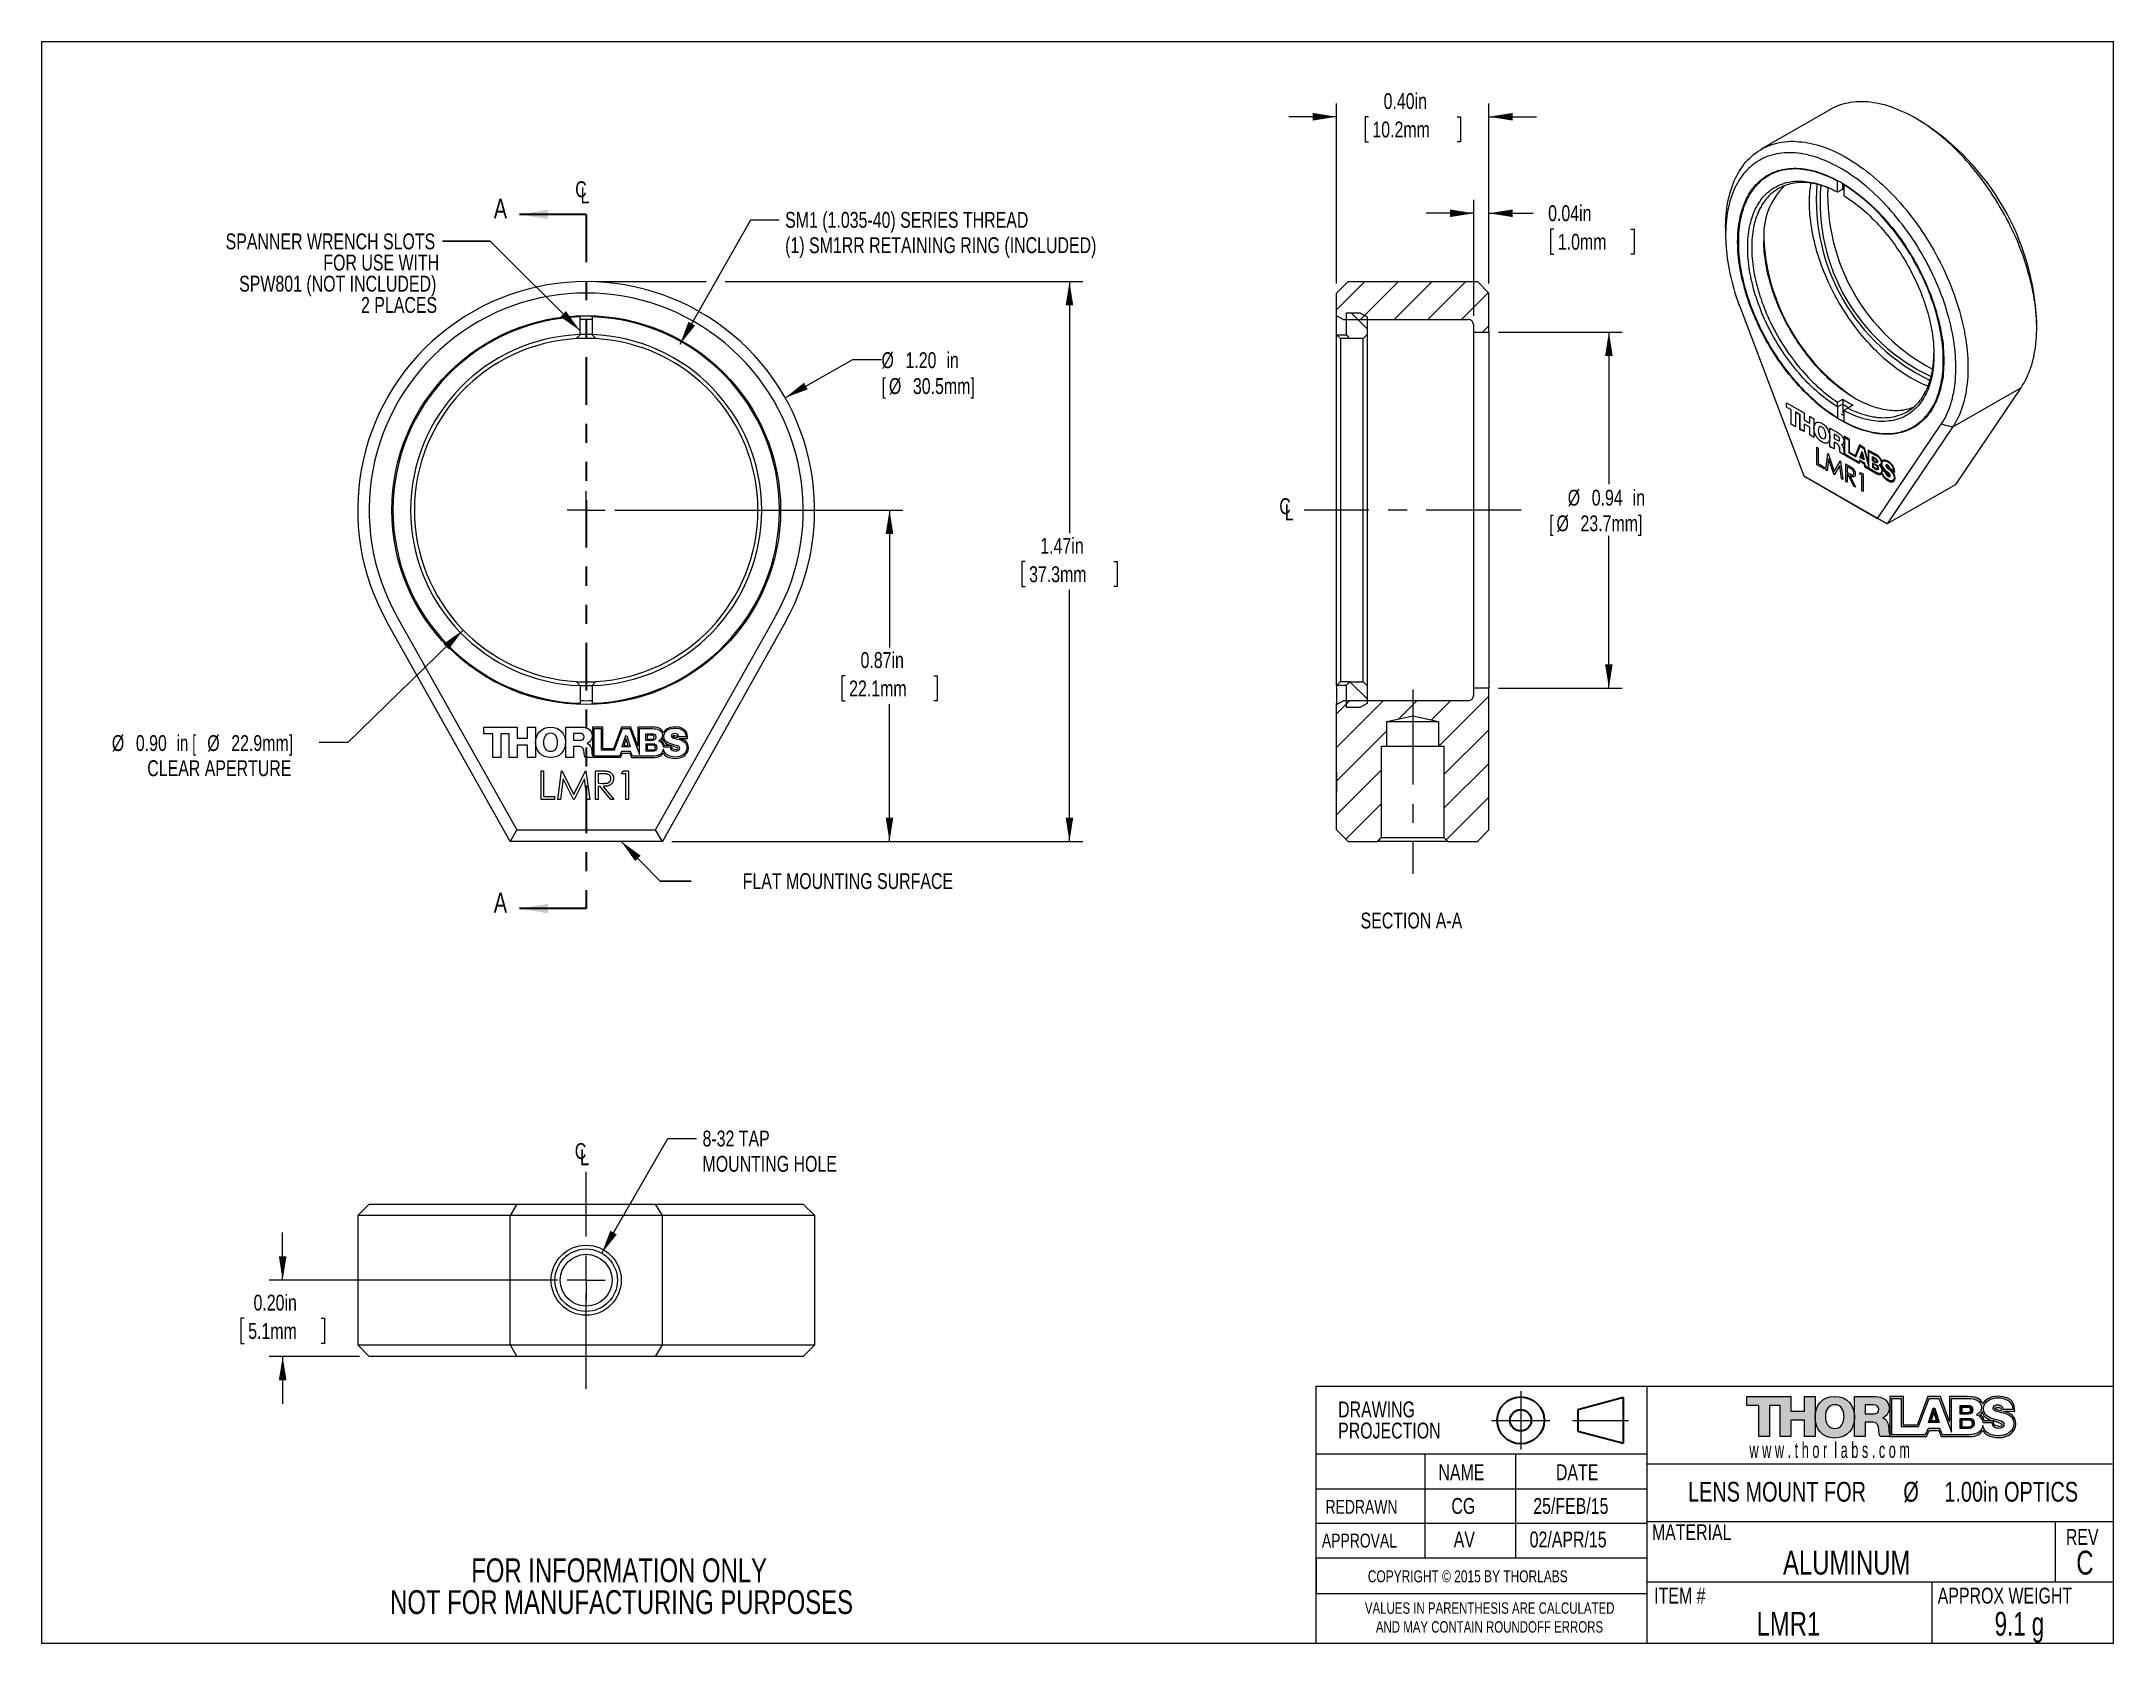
# Model space of a CAD drawing. Header units: inches. Extents: x 0.1 to 10.9, y 0 to 8.5.
import ezdxf

# ---------------------------------------------------------------- set-up
doc = ezdxf.new("R2010")
doc.units = ezdxf.units.IN
doc.header["$MEASUREMENT"] = 0
doc.header["$PDSIZE"] = -1
doc.linetypes.add('CENTERX2', pattern=[0.8, 0.5, -0.1, 0.1, -0.1])
doc.linetypes.add('PHANTOM', pattern=[0.5, 0.25, -0.05, 0.05, -0.05, 0.05, -0.05])
doc.styles.add('SLDTEXTSTYLE0', font='TXT', dxfattribs={"width": 0.75})
doc.styles.add('SLDTEXTSTYLE1', font='TXT', dxfattribs={"width": 0.6})
doc.styles.add('SLDTEXTSTYLE2', font='TXT', dxfattribs={"width": 0.7})
doc.styles.add('SLDTEXTSTYLE3', font='TXT', dxfattribs={"width": 0.6875})
doc.dimstyles.new('SLDDIMSTYLE0', dxfattribs={"dimtxt": 0.083333, "dimasz": 0.125, "dimexe": 0, "dimexo": 0.0625, "dimgap": 0.020833, "dimtad": 0, "dimtih": 1, "dimtoh": 1, "dimlfac": 0.5, "dimrnd": 1e-09, "dimzin": 12, "dimdsep": 46, "dimtxsty": 'SLDTEXTSTYLE0', "dimsah": 1, "dimcen": 0, "dimadec": 0, "dimazin": 3, "dimtfac": 1, "dimtofl": 0, "dimtmove": 0, "dimatfit": 3, "dimfxl": 1, "dimfrac": 2, "dimtolj": 1, "dimtzin": 12, "dimarcsym": 0})
doc.dimstyles.new('SLDDIMSTYLE1', dxfattribs={"dimtxt": 0.083333, "dimasz": 0.125, "dimexe": 0, "dimexo": 0.0625, "dimgap": 0.020833, "dimtad": 0, "dimtih": 1, "dimtoh": 1, "dimlfac": 0.5, "dimrnd": 1e-09, "dimzin": 4, "dimdsep": 46, "dimtxsty": 'SLDTEXTSTYLE0', "dimsah": 1, "dimcen": 0, "dimadec": 0, "dimazin": 1, "dimtfac": 1, "dimtofl": 0, "dimtmove": 0, "dimatfit": 3, "dimfxl": 1, "dimfrac": 2, "dimtolj": 1, "dimtzin": 12, "dimarcsym": 0})
doc.dimstyles.new('SLDDIMSTYLE2', dxfattribs={"dimtxt": 0.083333, "dimasz": 0.125, "dimexe": 0, "dimexo": 0.0625, "dimgap": 0.020833, "dimtad": 0, "dimtih": 1, "dimtoh": 1, "dimlfac": 0.5, "dimrnd": 1e-09, "dimzin": 0, "dimdsep": 46, "dimtxsty": 'SLDTEXTSTYLE0', "dimsah": 1, "dimcen": 0, "dimadec": 0, "dimazin": 0, "dimtfac": 1, "dimtofl": 0, "dimtmove": 0, "dimatfit": 3, "dimfxl": 1, "dimfrac": 2, "dimtolj": 1, "dimtzin": 12, "dimarcsym": 0})
doc.dimstyles.new('SLDDIMSTYLE3', dxfattribs={"dimtxt": 0.083333, "dimasz": 0.125, "dimexe": 0, "dimexo": 0.0625, "dimgap": 0.020833, "dimtad": 0, "dimtih": 1, "dimtoh": 1, "dimlfac": 0.5, "dimrnd": 1e-09, "dimzin": 12, "dimdsep": 46, "dimtxsty": 'SLDTEXTSTYLE0', "dimsah": 1, "dimcen": 0.09, "dimadec": 0, "dimazin": 3, "dimtfac": 1, "dimtofl": 0, "dimtmove": 0, "dimatfit": 3, "dimfxl": 1, "dimfrac": 2, "dimtolj": 1, "dimtzin": 12, "dimarcsym": 0})
doc.dimstyles.new('SLDDIMSTYLE4', dxfattribs={"dimtxt": 0.083333, "dimasz": 0.125, "dimexe": 0, "dimexo": 0.0625, "dimgap": 0.020833, "dimtad": 0, "dimtih": 1, "dimtoh": 1, "dimlfac": 0.5, "dimrnd": 1e-09, "dimdsep": 46, "dimtxsty": 'SLDTEXTSTYLE0', "dimsah": 1, "dimcen": 0.09, "dimadec": 0, "dimazin": 2, "dimtfac": 1, "dimtofl": 0, "dimtmove": 0, "dimatfit": 3, "dimfxl": 1, "dimfrac": 2, "dimtolj": 1, "dimtzin": 12, "dimarcsym": 0})
doc.dimstyles.new('SLDDIMSTYLE5', dxfattribs={"dimtxt": 0.18, "dimasz": 0.125, "dimexe": 0, "dimexo": 0.0625, "dimgap": 0, "dimtad": 0, "dimtih": 1, "dimtoh": 1, "dimdec": 0, "dimrnd": 1e-09, "dimzin": 0, "dimdsep": 46, "dimtxsty": 'Standard', "dimsah": 1, "dimcen": 0.09, "dimadec": 0, "dimazin": 0, "dimtfac": 0.125, "dimtdec": 0, "dimtofl": 0, "dimtmove": 0, "dimatfit": 3, "dimfxl": 1, "dimfrac": 2, "dimtolj": 1, "dimtzin": 0, "dimarcsym": 0})
doc.dimstyles.new('SLDDIMSTYLE6', dxfattribs={"dimtxt": 0.083333, "dimasz": 0.125, "dimexe": 0, "dimexo": 0.0625, "dimgap": 0.020833, "dimtad": 0, "dimtih": 1, "dimtoh": 1, "dimlfac": 0.5, "dimrnd": 1e-09, "dimdsep": 46, "dimtxsty": 'SLDTEXTSTYLE0', "dimsah": 1, "dimcen": 0.09, "dimadec": 0, "dimazin": 2, "dimtfac": 1, "dimtofl": 0, "dimtmove": 0, "dimatfit": 3, "dimfxl": 1, "dimfrac": 2, "dimtolj": 1, "dimtzin": 12, "dimarcsym": 0})
doc.dimstyles.new('SLDDIMSTYLE7', dxfattribs={"dimtxt": 0.083333, "dimasz": 0.125, "dimexe": 0, "dimexo": 0.0625, "dimgap": 0.020833, "dimtad": 0, "dimtih": 1, "dimtoh": 1, "dimlfac": 0.5, "dimrnd": 1e-09, "dimdsep": 46, "dimtxsty": 'SLDTEXTSTYLE0', "dimsah": 1, "dimcen": 0.09, "dimadec": 0, "dimazin": 2, "dimtfac": 1, "dimtmove": 0, "dimatfit": 0, "dimfxl": 1, "dimfrac": 2, "dimtolj": 1, "dimtzin": 12, "dimarcsym": 0})
doc.dimstyles.new('SLDDIMSTYLE8', dxfattribs={"dimtxt": 0.083333, "dimasz": 0.125, "dimexe": 0, "dimexo": 0.0625, "dimgap": 0.020833, "dimtad": 0, "dimtih": 1, "dimtoh": 1, "dimlfac": 0.5, "dimrnd": 1e-09, "dimzin": 0, "dimdsep": 46, "dimtxsty": 'SLDTEXTSTYLE0', "dimsah": 1, "dimcen": 0.09, "dimadec": 0, "dimazin": 0, "dimtfac": 1, "dimtmove": 0, "dimatfit": 0, "dimfxl": 1, "dimfrac": 2, "dimtolj": 1, "dimtzin": 12, "dimarcsym": 0})

msp = doc.modelspace()

# ---------------------------------------------------------------- texts
at = {"color": 7, "linetype": 'Continuous', "char_height": 0.104, "attachment_point": 1, "style": 'SLDTEXTSTYLE0'}
for insert in [(2.438, 7.625), (2.438, 3.979)]:
    msp.add_mtext('A', dxfattribs=dict(at, insert=insert))
at = {"color": 8, "linetype": 'Continuous', "lineweight": 0, "insert": (4.85, 4.082), "char_height": 0.08333, "attachment_point": 3, "style": 'SLDTEXTSTYLE0'}
msp.add_mtext('FLAT MOUNTING SURFACE', dxfattribs=at)
at = {"color": 7, "linetype": 'Continuous', "lineweight": 0}
for s, insert, char_height, attachment_point, style in [('SECTION A-A', (7.257, 3.875), 0.08333, 2, 'SLDTEXTSTYLE0'), ('w w w . t h o r  l a b s . c o m', (9.032, 1.094), 0.08333, 1, 'SLDTEXTSTYLE1'), ('NAME', (7.399, 0.977), 0.0833, 1, 'SLDTEXTSTYLE0'), ('DATE', (8.016, 0.977), 0.0833, 1, 'SLDTEXTSTYLE0'), ('REDRAWN', (6.806, 0.79), 0.0729, 1, 'SLDTEXTSTYLE0'), ('CG', (7.467, 0.8), 0.0833, 1, 'SLDTEXTSTYLE0'), ('25/FEB/15', (7.897, 0.8), 0.0833, 1, 'SLDTEXTSTYLE0'), ('MATERIAL', (8.52, 0.662), 0.0833, 1, 'SLDTEXTSTYLE0'), ('APPROVAL', (6.787, 0.613), 0.0729, 1, 'SLDTEXTSTYLE0'), ('AV', (7.479, 0.624), 0.0833, 1, 'SLDTEXTSTYLE0'), ('02/APR/15', (7.878, 0.624), 0.0833, 1, 'SLDTEXTSTYLE0'), ('REV', (10.694, 0.637), 0.0833, 1, 'SLDTEXTSTYLE0'), ('ALUMINUM', (9.543, 0.523), 0.125, 2, 'SLDTEXTSTYLE0'), ('C', (10.794, 0.523), 0.125, 2, 'SLDTEXTSTYLE0'), ('COPYRIGHT © 2015 BY THORLABS', (7.028, 0.42), 0.0625, 1, 'SLDTEXTSTYLE0'), ('ITEM #', (8.532, 0.329), 0.0833, 1, 'SLDTEXTSTYLE0'), ('APPROX WEIGHT', (10.021, 0.329), 0.08333, 1, 'SLDTEXTSTYLE0'), ('LMR1', (9.237, 0.202), 0.125, 2, 'SLDTEXTSTYLE0'), ('9.1 g', (10.45, 0.202), 0.125, 2, 'SLDTEXTSTYLE2')]:
    msp.add_mtext(s, dxfattribs=dict(at, insert=insert, char_height=char_height, attachment_point=attachment_point, style=style))

# ---------------------------------------------------------------- blocks, each defined once
blk = doc.blocks.new('THORLABS LOGO1')
at = {"linetype": 'Continuous'}
blk.add_hatch(color=7, dxfattribs=at).paths.add_polyline_path([(2.398, 1.664), (2.398, 1.97), (2.618, 1.97), (2.618, 1.13), (2.398, 1.13), (2.398, 1.476), (2.109, 1.476), (2.109, 1.13), (1.889, 1.13), (1.889, 1.782), (1.661, 1.782), (1.661, 1.13), (1.441, 1.13), (1.441, 1.782), (1.189, 1.782), (1.189, 1.97), (2.109, 1.97), (2.109, 1.664)], flags=0)
h = blk.add_hatch(color=7, dxfattribs=at)
edge = h.paths.add_edge_path(flags=0)
edge.add_spline(control_points=[(3.034, 1.1), (3.3, 1.101), (3.45, 1.295), (3.449, 1.539), (3.449, 1.783), (3.298, 1.976), (3.032, 1.976)], knot_values=[0, 0, 0, 0, 1, 1, 1, 2, 2, 2, 2], weights=[1, 1, 1, 1, 1, 1, 1], degree=3, periodic=0)
edge.add_spline(control_points=[(3.032, 1.976), (2.768, 1.975), (2.619, 1.782), (2.619, 1.54)], knot_values=[3.002118, 3.002118, 3.002118, 3.002118, 4, 4, 4, 4], weights=[1, 1, 1, 1], degree=3, periodic=0)
edge.add_spline(control_points=[(2.619, 1.54), (2.619, 1.54), (2.619, 1.539), (2.619, 1.539), (2.618, 1.295), (2.768, 1.101), (3.034, 1.1)], knot_values=[2, 2, 2, 2, 2.002118, 2.002118, 2.002118, 3.002118, 3.002118, 3.002118, 3.002118], weights=[1, 1, 1, 1, 1, 1, 1], degree=3, periodic=0)
edge = h.paths.add_edge_path(flags=0)
edge.add_spline(control_points=[(3.033, 1.301), (2.891, 1.301), (2.837, 1.426), (2.837, 1.551)], knot_values=[3, 3, 3, 3, 4, 4, 4, 4], weights=[1, 1, 1, 1], degree=3, periodic=0)
edge.add_spline(control_points=[(2.837, 1.551), (2.837, 1.676), (2.891, 1.801), (3.033, 1.801)], knot_values=[2, 2, 2, 2, 3, 3, 3, 3], weights=[1, 1, 1, 1], degree=3, periodic=0)
edge.add_spline(control_points=[(3.033, 1.801), (3.175, 1.801), (3.229, 1.676), (3.229, 1.551)], knot_values=[1, 1, 1, 1, 2, 2, 2, 2], weights=[1, 1, 1, 1], degree=3, periodic=0)
edge.add_spline(control_points=[(3.229, 1.551), (3.229, 1.426), (3.175, 1.301), (3.033, 1.301)], knot_values=[0, 0, 0, 0, 1, 1, 1, 1], weights=[1, 1, 1, 1], degree=3, periodic=0)
h = blk.add_hatch(color=7, dxfattribs=at)
edge = h.paths.add_edge_path(flags=0)
edge.add_line((3.45, 1.13), (3.45, 1.97))
edge.add_line((3.45, 1.97), (3.88, 1.97))
edge.add_spline(control_points=[(3.88, 1.97), (4.029, 1.97), (4.175, 1.903), (4.175, 1.734)], knot_values=[1, 1, 1, 1, 2, 2, 2, 2], weights=[1, 1, 1, 1], degree=3, periodic=0)
edge.add_spline(control_points=[(4.175, 1.734), (4.175, 1.643), (4.132, 1.557), (4.043, 1.523)], knot_values=[2, 2, 2, 2, 3, 3, 3, 3], weights=[1, 1, 1, 1], degree=3, periodic=0)
edge.add_line((4.043, 1.523), (4.043, 1.521))
edge.add_spline(control_points=[(4.043, 1.521), (4.133, 1.499), (4.159, 1.399), (4.166, 1.319)], knot_values=[4, 4, 4, 4, 5, 5, 5, 5], weights=[1, 1, 1, 1], degree=3, periodic=0)
edge.add_spline(control_points=[(4.166, 1.319), (4.169, 1.293), (4.173, 1.219), (4.188, 1.17)], knot_values=[5, 5, 5, 5, 5.740443, 5.740443, 5.740443, 5.740443], weights=[1, 1, 1, 1], degree=3, periodic=0)
edge.add_line((4.188, 1.17), (4.188, 1.13))
edge.add_line((4.188, 1.13), (3.984, 1.13))
edge.add_spline(control_points=[(3.984, 1.13), (3.965, 1.158), (3.962, 1.241), (3.959, 1.264)], knot_values=[7, 7, 7, 7, 8, 8, 8, 8], weights=[1, 1, 1, 1], degree=3, periodic=0)
edge.add_spline(control_points=[(3.959, 1.264), (3.953, 1.349), (3.939, 1.436), (3.836, 1.436)], knot_values=[8, 8, 8, 8, 9, 9, 9, 9], weights=[1, 1, 1, 1], degree=3, periodic=0)
edge.add_line((3.836, 1.436), (3.67, 1.436))
edge.add_line((3.67, 1.436), (3.67, 1.13))
edge.add_line((3.67, 1.13), (3.45, 1.13))
edge = h.paths.add_edge_path(flags=0)
edge.add_line((3.845, 1.796), (3.67, 1.796))
edge.add_line((3.67, 1.796), (3.67, 1.606))
edge.add_line((3.67, 1.606), (3.854, 1.606))
edge.add_spline(control_points=[(3.854, 1.606), (3.92, 1.606), (3.956, 1.642), (3.956, 1.705)], knot_values=[1, 1, 1, 1, 2, 2, 2, 2], weights=[1, 1, 1, 1], degree=3, periodic=0)
edge.add_spline(control_points=[(3.956, 1.705), (3.956, 1.768), (3.906, 1.796), (3.845, 1.796)], knot_values=[2, 2, 2, 2, 3, 3, 3, 3], weights=[1, 1, 1, 1], degree=3, periodic=0)
h = blk.add_hatch(color=7, dxfattribs=at)
edge = h.paths.add_edge_path(flags=0)
edge.add_spline(control_points=[(6.142, 1.818), (6.107, 1.886), (6.086, 1.97), (5.816, 1.97)], knot_values=[4, 4, 4, 4, 5, 5, 5, 5], weights=[1, 1, 1, 1], degree=3, periodic=0)
edge.add_line((5.816, 1.97), (5.445, 1.97))
edge.add_line((5.445, 1.97), (5.445, 1.447))
edge.add_line((5.445, 1.447), (5.251, 1.97))
edge.add_line((5.251, 1.97), (4.991, 1.97))
edge.add_line((4.991, 1.97), (4.765, 1.372))
edge.add_line((4.765, 1.372), (4.478, 1.37))
edge.add_line((4.478, 1.37), (4.474, 1.97))
edge.add_line((4.474, 1.97), (4.188, 1.97))
edge.add_line((4.188, 1.97), (4.188, 1.13))
edge.add_line((4.188, 1.13), (4.963, 1.132))
edge.add_line((4.963, 1.132), (5.013, 1.256))
edge.add_line((5.013, 1.256), (5.217, 1.256))
edge.add_line((5.217, 1.256), (5.265, 1.132))
edge.add_line((5.265, 1.132), (5.893, 1.132))
edge.add_spline(control_points=[(5.893, 1.132), (6.005, 1.134), (6.109, 1.187), (6.141, 1.265)], knot_values=[19, 19, 19, 19, 20, 20, 20, 20], weights=[1, 1, 1, 1], degree=3, periodic=0)
edge.add_spline(control_points=[(6.141, 1.265), (6.171, 1.187), (6.276, 1.109), (6.48, 1.109)], knot_values=[20, 20, 20, 20, 21, 21, 21, 21], weights=[1, 1, 1, 1], degree=3, periodic=0)
edge.add_spline(control_points=[(6.48, 1.109), (6.684, 1.109), (6.835, 1.233), (6.835, 1.396)], knot_values=[21, 21, 21, 21, 22, 22, 22, 22], weights=[1, 1, 1, 1], degree=3, periodic=0)
edge.add_spline(control_points=[(6.835, 1.396), (6.835, 1.561), (6.74, 1.62), (6.588, 1.66)], knot_values=[22, 22, 22, 22, 23, 23, 23, 23], weights=[1, 1, 1, 1], degree=3, periodic=0)
edge.add_spline(control_points=[(6.588, 1.66), (6.586, 1.661), (6.584, 1.661), (6.582, 1.662)], knot_values=[0, 0, 0, 0, 1, 1, 1, 1], weights=[1, 1, 1, 1], degree=3, periodic=0)
edge.add_line((6.582, 1.662), (6.814, 1.66))
edge.add_spline(control_points=[(6.814, 1.66), (6.814, 1.782), (6.79, 1.978), (6.464, 1.978)], knot_values=[2, 2, 2, 2, 3, 3, 3, 3], weights=[1, 1, 1, 1], degree=3, periodic=0)
edge.add_spline(control_points=[(6.464, 1.978), (6.274, 1.978), (6.18, 1.886), (6.142, 1.818)], knot_values=[3, 3, 3, 3, 4, 4, 4, 4], weights=[1, 1, 1, 1], degree=3, periodic=0)
edge = h.paths.add_edge_path(flags=0)
edge.add_spline(control_points=[(6.548, 1.382), (6.539, 1.345), (6.512, 1.334), (6.441, 1.354)], knot_values=[4, 4, 4, 4, 5, 5, 5, 5], weights=[1, 1, 1, 1], degree=3, periodic=0)
edge.add_spline(control_points=[(6.441, 1.354), (6.367, 1.374), (6.366, 1.415), (6.366, 1.46)], knot_values=[5, 5, 5, 5, 6, 6, 6, 6], weights=[1, 1, 1, 1], degree=3, periodic=0)
edge.add_spline(control_points=[(6.366, 1.46), (6.459, 1.433), (6.553, 1.401), (6.548, 1.382)], knot_values=[3, 3, 3, 3, 4, 4, 4, 4], weights=[1, 1, 1, 1], degree=3, periodic=0)
edge = h.paths.add_edge_path(flags=0)
edge.add_spline(control_points=[(6.114, 1.739), (6.114, 1.671), (6.074, 1.616), (6.014, 1.587)], knot_values=[17, 17, 17, 17, 18, 18, 18, 18], weights=[1, 1, 1, 1], degree=3, periodic=0)
edge.add_spline(control_points=[(6.014, 1.587), (6.089, 1.565), (6.137, 1.504), (6.144, 1.427)], knot_values=[18, 18, 18, 18, 19, 19, 19, 19], weights=[1, 1, 1, 1], degree=3, periodic=0)
edge.add_line((6.144, 1.427), (6.333, 1.427))
edge.add_spline(control_points=[(6.333, 1.427), (6.337, 1.338), (6.393, 1.309), (6.477, 1.309)], knot_values=[20, 20, 20, 20, 21, 21, 21, 21], weights=[1, 1, 1, 1], degree=3, periodic=0)
edge.add_spline(control_points=[(6.477, 1.309), (6.536, 1.309), (6.598, 1.33), (6.598, 1.386)], knot_values=[21, 21, 21, 21, 22, 22, 22, 22], weights=[1, 1, 1, 1], degree=3, periodic=0)
edge.add_spline(control_points=[(6.598, 1.386), (6.598, 1.453), (6.489, 1.466), (6.38, 1.496)], knot_values=[22, 22, 22, 22, 23, 23, 23, 23], weights=[1, 1, 1, 1], degree=3, periodic=0)
edge.add_spline(control_points=[(6.38, 1.496), (6.271, 1.527), (6.158, 1.576), (6.158, 1.715)], knot_values=[23, 23, 23, 23, 24, 24, 24, 24], weights=[1, 1, 1, 1], degree=3, periodic=0)
edge.add_spline(control_points=[(6.158, 1.715), (6.158, 1.88), (6.325, 1.945), (6.467, 1.945)], knot_values=[24, 24, 24, 24, 25, 25, 25, 25], weights=[1, 1, 1, 1], degree=3, periodic=0)
edge.add_spline(control_points=[(6.467, 1.945), (6.618, 1.945), (6.77, 1.872), (6.771, 1.701)], knot_values=[25, 25, 25, 25, 26, 26, 26, 26], weights=[1, 1, 1, 1], degree=3, periodic=0)
edge.add_line((6.771, 1.701), (6.574, 1.701))
edge.add_spline(control_points=[(6.574, 1.701), (6.577, 1.77), (6.512, 1.792), (6.451, 1.792)], knot_values=[27, 27, 27, 27, 28, 28, 28, 28], weights=[1, 1, 1, 1], degree=3, periodic=0)
edge.add_spline(control_points=[(6.451, 1.792), (6.409, 1.792), (6.355, 1.777), (6.355, 1.727)], knot_values=[28, 28, 28, 28, 29, 29, 29, 29], weights=[1, 1, 1, 1], degree=3, periodic=0)
edge.add_spline(control_points=[(6.355, 1.727), (6.355, 1.669), (6.465, 1.659), (6.576, 1.628)], knot_values=[29, 29, 29, 29, 30, 30, 30, 30], weights=[1, 1, 1, 1], degree=3, periodic=0)
edge.add_spline(control_points=[(6.576, 1.628), (6.685, 1.597), (6.796, 1.546), (6.796, 1.41)], knot_values=[30, 30, 30, 30, 31, 31, 31, 31], weights=[1, 1, 1, 1], degree=3, periodic=0)
edge.add_spline(control_points=[(6.796, 1.41), (6.796, 1.218), (6.632, 1.147), (6.465, 1.147)], knot_values=[31, 31, 31, 31, 32, 32, 32, 32], weights=[1, 1, 1, 1], degree=3, periodic=0)
edge.add_spline(control_points=[(6.465, 1.147), (6.311, 1.147), (6.172, 1.216), (6.142, 1.364)], knot_values=[0, 0, 0, 0, 1, 1, 1, 1], weights=[1, 1, 1, 1], degree=3, periodic=0)
edge.add_spline(control_points=[(6.142, 1.364), (6.122, 1.22), (5.998, 1.169), (5.849, 1.169)], knot_values=[1, 1, 1, 1, 2, 2, 2, 2], weights=[1, 1, 1, 1], degree=3, periodic=0)
edge.add_line((5.849, 1.169), (5.294, 1.169))
edge.add_line((5.294, 1.169), (5.238, 1.298))
edge.add_line((5.238, 1.298), (4.992, 1.298))
edge.add_line((4.992, 1.298), (4.935, 1.17))
edge.add_line((4.935, 1.17), (4.233, 1.17))
edge.add_line((4.233, 1.17), (4.233, 1.929))
edge.add_line((4.233, 1.929), (4.431, 1.929))
edge.add_line((4.431, 1.929), (4.431, 1.342))
edge.add_line((4.431, 1.342), (4.795, 1.342))
edge.add_line((4.795, 1.342), (5.015, 1.929))
edge.add_line((5.015, 1.929), (5.216, 1.929))
edge.add_line((5.216, 1.929), (5.484, 1.222))
edge.add_line((5.484, 1.222), (5.484, 1.929))
edge.add_line((5.484, 1.929), (5.84, 1.929))
edge.add_spline(control_points=[(5.84, 1.929), (5.97, 1.931), (6.114, 1.897), (6.114, 1.739)], knot_values=[16, 16, 16, 16, 17, 17, 17, 17], weights=[1, 1, 1, 1], degree=3, periodic=0)
edge = h.paths.add_edge_path(flags=0)
edge.add_line((6.361, 1.462), (6.17, 1.462))
edge.add_spline(control_points=[(6.17, 1.462), (6.17, 1.519), (6.12, 1.569), (6.089, 1.59)], knot_values=[8, 8, 8, 8, 9, 9, 9, 9], weights=[1, 1, 1, 1], degree=3, periodic=0)
edge.add_spline(control_points=[(6.089, 1.59), (6.104, 1.608), (6.128, 1.626), (6.136, 1.658)], knot_values=[9, 9, 9, 9, 10, 10, 10, 10], weights=[1, 1, 1, 1], degree=3, periodic=0)
edge.add_spline(control_points=[(6.136, 1.658), (6.136, 1.569), (6.219, 1.501), (6.324, 1.472)], knot_values=[10, 10, 10, 10, 11, 11, 11, 11], weights=[1, 1, 1, 1], degree=3, periodic=0)
edge.add_spline(control_points=[(6.324, 1.472), (6.336, 1.469), (6.349, 1.465), (6.361, 1.462)], knot_values=[0, 0, 0, 0, 1, 1, 1, 1], weights=[1, 1, 1, 1], degree=3, periodic=0)
edge = h.paths.add_edge_path(flags=0)
edge.add_spline(control_points=[(6.466, 1.742), (6.511, 1.74), (6.526, 1.731), (6.53, 1.704)], knot_values=[2, 2, 2, 2, 3, 3, 3, 3], weights=[1, 1, 1, 1], degree=3, periodic=0)
edge.add_spline(control_points=[(6.53, 1.704), (6.532, 1.693), (6.532, 1.686), (6.532, 1.672)], knot_values=[3, 3, 3, 3, 4, 4, 4, 4], weights=[1, 1, 1, 1], degree=3, periodic=0)
edge.add_spline(control_points=[(6.532, 1.672), (6.427, 1.699), (6.398, 1.703), (6.398, 1.726)], knot_values=[0, 0, 0, 0, 1, 1, 1, 1], weights=[1, 1, 1, 1], degree=3, periodic=0)
edge.add_spline(control_points=[(6.398, 1.726), (6.398, 1.736), (6.444, 1.742), (6.466, 1.742)], knot_values=[1, 1, 1, 1, 2, 2, 2, 2], weights=[1, 1, 1, 1], degree=3, periodic=0)
h = blk.add_hatch(color=7, dxfattribs=at)
edge = h.paths.add_edge_path(flags=0)
edge.add_line((5.665, 1.602), (5.665, 1.786))
edge.add_line((5.665, 1.786), (5.841, 1.786))
edge.add_spline(control_points=[(5.841, 1.786), (5.889, 1.786), (5.934, 1.763), (5.934, 1.693)], knot_values=[1, 1, 1, 1, 2, 2, 2, 2], weights=[1, 1, 1, 1], degree=3, periodic=0)
edge.add_spline(control_points=[(5.934, 1.693), (5.934, 1.625), (5.88, 1.602), (5.841, 1.602)], knot_values=[2, 2, 2, 2, 3, 3, 3, 3], weights=[1, 1, 1, 1], degree=3, periodic=0)
edge.add_line((5.841, 1.602), (5.665, 1.602))
edge = h.paths.add_edge_path(flags=0)
edge.add_spline(control_points=[(5.891, 1.692), (5.891, 1.732), (5.859, 1.745), (5.826, 1.745)], knot_values=[3, 3, 3, 3, 4, 4, 4, 4], weights=[1, 1, 1, 1], degree=3, periodic=0)
edge.add_line((5.826, 1.745), (5.703, 1.745))
edge.add_line((5.703, 1.745), (5.703, 1.639))
edge.add_line((5.703, 1.639), (5.826, 1.639))
edge.add_spline(control_points=[(5.826, 1.639), (5.853, 1.639), (5.891, 1.652), (5.891, 1.692)], knot_values=[2, 2, 2, 2, 3, 3, 3, 3], weights=[1, 1, 1, 1], degree=3, periodic=0)
h = blk.add_hatch(color=7, dxfattribs=at)
h.paths.add_polyline_path([(5.003, 1.425), (5.229, 1.425), (5.133, 1.729), (5.102, 1.729)], flags=0)
h.paths.add_polyline_path([(5.056, 1.466), (5.115, 1.649), (5.173, 1.466)], flags=0)
h = blk.add_hatch(color=7, dxfattribs=at)
edge = h.paths.add_edge_path(flags=0)
edge.add_line((5.665, 1.302), (5.665, 1.514))
edge.add_line((5.665, 1.514), (5.86, 1.514))
edge.add_spline(control_points=[(5.86, 1.514), (5.913, 1.514), (5.963, 1.488), (5.963, 1.407)], knot_values=[1, 1, 1, 1, 2, 2, 2, 2], weights=[1, 1, 1, 1], degree=3, periodic=0)
edge.add_spline(control_points=[(5.963, 1.407), (5.963, 1.329), (5.904, 1.302), (5.86, 1.302)], knot_values=[2, 2, 2, 2, 3, 3, 3, 3], weights=[1, 1, 1, 1], degree=3, periodic=0)
edge.add_line((5.86, 1.302), (5.665, 1.302))
edge = h.paths.add_edge_path(flags=0)
edge.add_spline(control_points=[(5.927, 1.406), (5.927, 1.458), (5.889, 1.475), (5.849, 1.475)], knot_values=[3, 3, 3, 3, 4, 4, 4, 4], weights=[1, 1, 1, 1], degree=3, periodic=0)
edge.add_line((5.849, 1.475), (5.702, 1.475))
edge.add_line((5.702, 1.475), (5.702, 1.338))
edge.add_line((5.702, 1.338), (5.849, 1.338))
edge.add_spline(control_points=[(5.849, 1.338), (5.882, 1.338), (5.927, 1.355), (5.927, 1.406)], knot_values=[2, 2, 2, 2, 3, 3, 3, 3], weights=[1, 1, 1, 1], degree=3, periodic=0)
at = {"color": 7, "linetype": 'Continuous', "lineweight": 0}
for p, q in [((1.189, 1.782), (1.189, 1.97)), ((1.189, 1.97), (2.109, 1.97)), ((1.441, 1.782), (1.189, 1.782)), ((1.441, 1.13), (1.441, 1.782)), ((1.889, 1.782), (1.661, 1.782)), ((1.661, 1.782), (1.661, 1.13)), ((1.889, 1.13), (1.889, 1.782)), ((2.109, 1.97), (2.109, 1.664)), ((2.398, 1.664), (2.398, 1.97)), ((2.398, 1.97), (2.618, 1.97)), ((2.618, 1.97), (2.618, 1.13)), ((3.45, 1.97), (3.88, 1.97)), ((3.45, 1.13), (3.45, 1.97)), ((3.845, 1.796), (3.67, 1.796)), ((3.67, 1.796), (3.67, 1.606)), ((4.474, 1.97), (4.188, 1.97)), ((4.188, 1.97), (4.188, 1.13)), ((4.233, 1.17), (4.233, 1.929)), ((4.233, 1.929), (4.431, 1.929)), ((4.431, 1.929), (4.431, 1.342)), ((4.478, 1.37), (4.474, 1.97)), ((4.991, 1.97), (4.765, 1.372)), ((4.795, 1.342), (5.015, 1.929)), ((5.251, 1.97), (4.991, 1.97)), ((5.015, 1.929), (5.216, 1.929)), ((5.216, 1.929), (5.484, 1.222)), ((5.445, 1.447), (5.251, 1.97)), ((5.816, 1.97), (5.445, 1.97)), ((5.445, 1.97), (5.445, 1.447)), ((5.484, 1.222), (5.484, 1.929)), ((5.484, 1.929), (5.84, 1.929)), ((5.665, 1.786), (5.841, 1.786)), ((5.665, 1.602), (5.665, 1.786)), ((5.703, 1.745), (5.703, 1.639)), ((5.826, 1.745), (5.703, 1.745)), ((2.109, 1.664), (2.398, 1.664)), ((2.398, 1.476), (2.109, 1.476)), ((2.109, 1.476), (2.109, 1.13)), ((2.398, 1.13), (2.398, 1.476)), ((3.67, 1.606), (3.854, 1.606)), ((3.836, 1.436), (3.67, 1.436)), ((3.67, 1.436), (3.67, 1.13)), ((4.043, 1.523), (4.043, 1.521)), ((4.431, 1.342), (4.795, 1.342)), ((4.765, 1.372), (4.478, 1.37)), ((5.003, 1.425), (5.102, 1.729)), ((5.229, 1.425), (5.003, 1.425)), ((5.115, 1.649), (5.056, 1.466)), ((5.056, 1.466), (5.173, 1.466)), ((5.102, 1.729), (5.133, 1.729)), ((5.173, 1.466), (5.115, 1.649)), ((5.133, 1.729), (5.229, 1.425)), ((5.841, 1.602), (5.665, 1.602)), ((5.665, 1.514), (5.86, 1.514)), ((5.665, 1.302), (5.665, 1.514)), ((5.702, 1.475), (5.702, 1.338)), ((5.849, 1.475), (5.702, 1.475)), ((5.702, 1.338), (5.849, 1.338)), ((5.703, 1.639), (5.826, 1.639)), ((6.144, 1.427), (6.333, 1.427)), ((6.361, 1.462), (6.17, 1.462)), ((6.771, 1.701), (6.574, 1.701)), ((6.582, 1.662), (6.814, 1.66)), ((1.661, 1.13), (1.441, 1.13)), ((2.109, 1.13), (1.889, 1.13)), ((2.618, 1.13), (2.398, 1.13)), ((3.67, 1.13), (3.45, 1.13)), ((4.188, 1.13), (3.984, 1.13)), ((4.188, 1.17), (4.188, 1.13)), ((4.188, 1.13), (4.963, 1.132)), ((4.935, 1.17), (4.233, 1.17)), ((4.992, 1.298), (4.935, 1.17)), ((4.963, 1.132), (5.013, 1.256)), ((5.238, 1.298), (4.992, 1.298)), ((5.013, 1.256), (5.217, 1.256)), ((5.217, 1.256), (5.265, 1.132)), ((5.294, 1.169), (5.238, 1.298)), ((5.265, 1.132), (5.893, 1.132)), ((5.849, 1.169), (5.294, 1.169)), ((5.86, 1.302), (5.665, 1.302))]:
    blk.add_line(p, q, dxfattribs=at)
for points in [[(2.619, 1.54), (2.619, 1.782), (2.768, 1.975), (3.032, 1.976)], [(3.033, 1.801), (2.891, 1.801), (2.837, 1.676), (2.837, 1.551)], [(3.229, 1.551), (3.229, 1.676), (3.175, 1.801), (3.033, 1.801)], [(3.956, 1.705), (3.956, 1.768), (3.906, 1.796), (3.845, 1.796)], [(3.88, 1.97), (4.029, 1.97), (4.175, 1.903), (4.175, 1.734)], [(6.142, 1.818), (6.107, 1.886), (6.086, 1.97), (5.816, 1.97)], [(5.891, 1.692), (5.891, 1.732), (5.859, 1.745), (5.826, 1.745)], [(5.84, 1.929), (5.97, 1.931), (6.114, 1.897), (6.114, 1.739)], [(5.841, 1.786), (5.889, 1.786), (5.934, 1.763), (5.934, 1.693)], [(6.464, 1.978), (6.274, 1.978), (6.18, 1.886), (6.142, 1.818)], [(6.158, 1.715), (6.158, 1.88), (6.325, 1.945), (6.467, 1.945)], [(6.451, 1.792), (6.409, 1.792), (6.355, 1.777), (6.355, 1.727)], [(6.398, 1.726), (6.398, 1.736), (6.444, 1.742), (6.466, 1.742)], [(6.574, 1.701), (6.577, 1.77), (6.512, 1.792), (6.451, 1.792)], [(6.814, 1.66), (6.814, 1.782), (6.79, 1.978), (6.464, 1.978)], [(6.466, 1.742), (6.511, 1.74), (6.526, 1.731), (6.53, 1.704)], [(6.467, 1.945), (6.618, 1.945), (6.77, 1.872), (6.771, 1.701)], [(2.837, 1.551), (2.837, 1.426), (2.891, 1.301), (3.033, 1.301)], [(3.033, 1.301), (3.175, 1.301), (3.229, 1.426), (3.229, 1.551)], [(3.959, 1.264), (3.953, 1.349), (3.939, 1.436), (3.836, 1.436)], [(3.854, 1.606), (3.92, 1.606), (3.956, 1.642), (3.956, 1.705)], [(4.175, 1.734), (4.175, 1.643), (4.132, 1.557), (4.043, 1.523)], [(4.043, 1.521), (4.133, 1.499), (4.159, 1.399), (4.166, 1.319)], [(4.166, 1.319), (4.169, 1.293), (4.173, 1.219), (4.188, 1.17)], [(5.826, 1.639), (5.853, 1.639), (5.891, 1.652), (5.891, 1.692)], [(5.934, 1.693), (5.934, 1.625), (5.88, 1.602), (5.841, 1.602)], [(5.927, 1.406), (5.927, 1.458), (5.889, 1.475), (5.849, 1.475)], [(5.849, 1.338), (5.882, 1.338), (5.927, 1.355), (5.927, 1.406)], [(6.142, 1.364), (6.122, 1.22), (5.998, 1.169), (5.849, 1.169)], [(5.86, 1.514), (5.913, 1.514), (5.963, 1.488), (5.963, 1.407)], [(5.963, 1.407), (5.963, 1.329), (5.904, 1.302), (5.86, 1.302)], [(6.114, 1.739), (6.114, 1.671), (6.074, 1.616), (6.014, 1.587)], [(6.014, 1.587), (6.089, 1.565), (6.137, 1.504), (6.144, 1.427)], [(6.089, 1.59), (6.104, 1.608), (6.128, 1.626), (6.136, 1.658)], [(6.17, 1.462), (6.17, 1.519), (6.12, 1.569), (6.089, 1.59)], [(6.136, 1.658), (6.136, 1.569), (6.219, 1.501), (6.324, 1.472)], [(6.465, 1.147), (6.311, 1.147), (6.172, 1.216), (6.142, 1.364)], [(6.38, 1.496), (6.271, 1.527), (6.158, 1.576), (6.158, 1.715)], [(6.324, 1.472), (6.336, 1.469), (6.349, 1.465), (6.361, 1.462)], [(6.333, 1.427), (6.337, 1.338), (6.393, 1.309), (6.477, 1.309)], [(6.355, 1.727), (6.355, 1.669), (6.465, 1.659), (6.576, 1.628)], [(6.366, 1.46), (6.459, 1.433), (6.553, 1.401), (6.548, 1.382)], [(6.441, 1.354), (6.367, 1.374), (6.366, 1.415), (6.366, 1.46)], [(6.598, 1.386), (6.598, 1.453), (6.489, 1.466), (6.38, 1.496)], [(6.532, 1.672), (6.427, 1.699), (6.398, 1.703), (6.398, 1.726)], [(6.548, 1.382), (6.539, 1.345), (6.512, 1.334), (6.441, 1.354)], [(6.796, 1.41), (6.796, 1.218), (6.632, 1.147), (6.465, 1.147)], [(6.477, 1.309), (6.536, 1.309), (6.598, 1.33), (6.598, 1.386)], [(6.48, 1.109), (6.684, 1.109), (6.835, 1.233), (6.835, 1.396)], [(6.53, 1.704), (6.532, 1.693), (6.532, 1.686), (6.532, 1.672)], [(6.576, 1.628), (6.685, 1.597), (6.796, 1.546), (6.796, 1.41)], [(6.588, 1.66), (6.586, 1.661), (6.584, 1.661), (6.582, 1.662)], [(6.835, 1.396), (6.835, 1.561), (6.74, 1.62), (6.588, 1.66)], [(3.984, 1.13), (3.965, 1.158), (3.962, 1.241), (3.959, 1.264)], [(5.893, 1.132), (6.005, 1.134), (6.109, 1.187), (6.141, 1.265)], [(6.141, 1.265), (6.171, 1.187), (6.276, 1.109), (6.48, 1.109)]]:
    blk.add_open_spline(points, degree=3, dxfattribs=at)
for points, knots in [([(3.032, 1.976), (3.298, 1.976), (3.449, 1.783), (3.449, 1.539), (3.45, 1.295), (3.3, 1.101), (3.034, 1.1)], [0, 0, 0, 0, 1, 1, 1, 2, 2, 2, 2]), ([(3.034, 1.1), (2.768, 1.101), (2.618, 1.295), (2.619, 1.539), (2.619, 1.539), (2.619, 1.54), (2.619, 1.54)], [2, 2, 2, 2, 3, 3, 3, 3.002118, 3.002118, 3.002118, 3.002118])]:
    blk.add_open_spline(points, degree=3, knots=knots, dxfattribs=at)
blk = doc.blocks.new('Third Angle Projection Block')
at = {"color": 7, "linetype": 'CENTERX2', "lineweight": 0}
for p, q in [((3.995, 0.938), (3.995, 0.554)), ((3.803, 0.746), (4.187, 0.746)), ((4.336, 0.746), (4.703, 0.746))]:
    blk.add_line(p, q, dxfattribs=at)
at = {"color": 7, "linetype": 'Continuous', "lineweight": 30}
for p, q in [((4.67, 0.896), (4.37, 0.815)), ((4.67, 0.596), (4.67, 0.896)), ((4.37, 0.815), (4.37, 0.676)), ((4.37, 0.676), (4.67, 0.596))]:
    blk.add_line(p, q, dxfattribs=at)
for radius in [0.154, 0.0696]:
    blk.add_circle((3.995, 0.746), radius, dxfattribs=at)
at = {"color": 7, "linetype": 'Continuous', "lineweight": 0}
blk.add_point((3.995, 0.746), dxfattribs=at)
blk = doc.blocks.new('SW_NOTE_0')
at = {"color": 0, "linetype": 'Continuous', "lineweight": 0, "char_height": 0.06, "attachment_point": 2, "style": 'SLDTEXTSTYLE0'}
for s, insert in [('VALUES IN PARENTHESIS ARE CALCULATED', (0.784, 0.077)), ('AND MAY CONTAIN ROUNDOFF ERRORS', (0.783, -0.022))]:
    blk.add_mtext(s, dxfattribs=dict(at, insert=insert))
blk = doc.blocks.new('SW_NOTE_1')
at = {"color": 0, "linetype": 'Continuous', "lineweight": 0, "char_height": 0.0833, "attachment_point": 1, "style": 'SLDTEXTSTYLE0'}
for s, insert in [('DRAWING', (0, 0.107)), ('PROJECTION', (0, -0.004))]:
    blk.add_mtext(s, dxfattribs=dict(at, insert=insert))
blk = doc.blocks.new('SW_NOTE_2')
at = {"color": 0, "linetype": 'Continuous', "lineweight": 0, "attachment_point": 2, "style": 'SLDTEXTSTYLE0'}
for s, insert, char_height in [('LENS MOUNT FOR', (0.571, 0.134), 0.10417), ('%%c', (1.275, 0.134), 0.1042), ('1.00in OPTICS', (1.801, 0.134), 0.10417)]:
    blk.add_mtext(s, dxfattribs=dict(at, insert=insert, char_height=char_height))
blk = doc.blocks.new('SW_NOTE_3')
at = {"color": 0, "linetype": 'Continuous', "lineweight": 0, "char_height": 0.125, "attachment_point": 2, "style": 'SLDTEXTSTYLE0'}
for s, insert in [('FOR INFORMATION ONLY', (0.986, 0.161)), ('NOT FOR MANUFACTURING PURPOSES', (0.999, -0.006))]:
    blk.add_mtext(s, dxfattribs=dict(at, insert=insert))
blk = doc.blocks.new('_D')
at = {"color": 8, "linetype": 'Continuous', "lineweight": 0}
for p, q in [((3.416, 6.86), (3.787, 7.513)), ((3.787, 7.513), (3.937, 7.513))]:
    blk.add_line(p, q, dxfattribs=at)
blk.add_solid([(3.416, 6.86), (3.495, 6.959), (3.46, 6.978)], dxfattribs=at)
at = {"color": 8, "linetype": 'Continuous', "lineweight": 0, "char_height": 0.08333, "attachment_point": 1, "style": 'SLDTEXTSTYLE0'}
for s, insert in [('SM1 (1.035-40) SERIES THREAD', (3.968, 7.555)), ('(1) SM1RR RETAINING RING (INCLUDED)', (3.968, 7.422))]:
    blk.add_mtext(s, dxfattribs=dict(at, insert=insert))
blk = doc.blocks.new('_D_1')
at = {"color": 8, "linetype": 'Continuous', "lineweight": 0}
for p, q in [((3.968, 6.579), (4.324, 6.78)), ((4.324, 6.78), (4.474, 6.78))]:
    blk.add_line(p, q, dxfattribs=at)
blk.add_solid([(3.968, 6.579), (4.086, 6.623), (4.067, 6.658)], dxfattribs=at)
at = {"color": 8, "linetype": 'Continuous', "lineweight": 0, "char_height": 0.0833, "attachment_point": 1, "style": 'SLDTEXTSTYLE0'}
for s, insert in [('%%c', (4.474, 6.818)), ('1.20', (4.6, 6.818)), ('in', (4.815, 6.818)), ('[', (4.474, 6.682)), ('%%c', (4.513, 6.682)), ('30.5mm]', (4.639, 6.682))]:
    blk.add_mtext(s, dxfattribs=dict(at, insert=insert))
blk = doc.blocks.new('_D_2')
at = {"color": 8, "linetype": 'Continuous', "lineweight": 0}
for p, q in [((2.277, 5.359), (1.671, 4.769)), ((1.671, 4.769), (1.521, 4.769))]:
    blk.add_line(p, q, dxfattribs=at)
blk.add_solid([(2.277, 5.359), (2.173, 5.286), (2.201, 5.258)], dxfattribs=at)
at = {"color": 8, "linetype": 'Continuous', "lineweight": 0, "attachment_point": 1}
for s, insert, char_height, style in [('%%c', (0.432, 4.807), 0.0833, 'SLDTEXTSTYLE0'), ('0.90', (0.558, 4.807), 0.0833, 'SLDTEXTSTYLE0'), ('in [', (0.773, 4.807), 0.0833, 'SLDTEXTSTYLE3'), ('%%c', (0.933, 4.807), 0.0833, 'SLDTEXTSTYLE0'), ('22.9mm]', (1.059, 4.807), 0.0833, 'SLDTEXTSTYLE0'), ('CLEAR APERTURE', (0.618, 4.675), 0.08333, 'SLDTEXTSTYLE0')]:
    blk.add_mtext(s, dxfattribs=dict(at, insert=insert, char_height=char_height, style=style))
blk = doc.blocks.new('_D_3')
at = {"color": 8, "linetype": 'Continuous', "lineweight": 0}
for p, q in [((2.973, 7.189), (3.553, 7.189)), ((3.653, 7.189), (5.531, 7.189)), ((5.461, 7.189), (5.461, 5.868)), ((5.228, 5.719), (5.211, 5.719)), ((5.211, 5.719), (5.211, 5.587)), ((5.694, 5.719), (5.711, 5.719)), ((5.711, 5.719), (5.711, 5.587)), ((5.211, 5.587), (5.228, 5.587)), ((5.461, 4.249), (5.461, 5.57)), ((5.711, 5.587), (5.694, 5.587)), ((3.373, 4.249), (5.531, 4.249))]:
    blk.add_line(p, q, dxfattribs=at)
for points in [[(5.461, 7.189), (5.441, 7.064), (5.481, 7.064)], [(5.461, 4.249), (5.481, 4.374), (5.441, 4.374)]]:
    blk.add_solid(points, dxfattribs=at)
at = {"color": 8, "linetype": 'Continuous', "lineweight": 0, "char_height": 0.0833, "attachment_point": 1, "style": 'SLDTEXTSTYLE0'}
for s, insert in [('1.47in', (5.308, 5.843)), ('37.3mm', (5.249, 5.694))]:
    blk.add_mtext(s, dxfattribs=dict(at, insert=insert))
blk = doc.blocks.new('_D_4')
at = {"color": 8, "linetype": 'Continuous', "lineweight": 0}
for p, q in [((3.073, 5.989), (4.586, 5.989)), ((4.516, 5.989), (4.516, 5.268)), ((4.283, 5.119), (4.266, 5.119)), ((4.266, 5.119), (4.266, 4.987)), ((4.749, 5.119), (4.766, 5.119)), ((4.766, 5.119), (4.766, 4.987)), ((4.266, 4.987), (4.283, 4.987)), ((4.516, 4.249), (4.516, 4.97)), ((4.766, 4.987), (4.749, 4.987)), ((3.373, 4.249), (4.586, 4.249))]:
    blk.add_line(p, q, dxfattribs=at)
for points in [[(4.516, 5.989), (4.496, 5.864), (4.536, 5.864)], [(4.516, 4.249), (4.536, 4.374), (4.496, 4.374)]]:
    blk.add_solid(points, dxfattribs=at)
at = {"color": 8, "linetype": 'Continuous', "lineweight": 0, "char_height": 0.0833, "attachment_point": 1, "style": 'SLDTEXTSTYLE0'}
for s, insert in [('0.87in', (4.364, 5.243)), ('22.1mm', (4.304, 5.094))]:
    blk.add_mtext(s, dxfattribs=dict(at, insert=insert))
blk = doc.blocks.new('SW_NOTE_4')
at = {"color": 0, "linetype": 'Continuous', "lineweight": 0, "attachment_point": 3, "style": 'SLDTEXTSTYLE0'}
for s, insert, char_height in [('SPANNER WRENCH SLOTS', (-0.038, 0.041), 0.08333), ('FOR USE WITH', (-0.017, -0.07), 0.08333), ('SPW801 (NOT INCLUDED)', (-0.032, -0.181), 0.08333), ('2 PLACES', (-0.028, -0.293), 0.0833)]:
    blk.add_mtext(s, dxfattribs=dict(at, insert=insert, char_height=char_height))
blk = doc.blocks.new('SW_SYMBOL_MOD_CL')
at = {"color": 0, "linetype": 'Continuous', "lineweight": 0, "char_height": 30.8, "attachment_point": 5, "style": 'SLDTEXTSTYLE0'}
for s, insert in [('C', (15.7, 23.6)), ('L', (23.6, 11.8))]:
    blk.add_mtext(s, dxfattribs=dict(at, insert=insert))
blk = doc.blocks.new('SW_CENTERMARKSYMBOL_0')
at = {"color": 0, "linetype": 'Continuous', "lineweight": 0}
for q in [(-0.1, 0), (0, 0.1), (0, -0.1), (0.1, 0)]:
    blk.add_line((0, 0), q, dxfattribs=at)
blk = doc.blocks.new('_D_5')
at = {"color": 8, "linetype": 'Continuous', "lineweight": 0}
for p, q in [((7.714, 6.924), (8.364, 6.924)), ((8.294, 6.924), (8.294, 6.125)), ((8.294, 5.054), (8.294, 5.853)), ((7.714, 5.054), (8.364, 5.054))]:
    blk.add_line(p, q, dxfattribs=at)
for points in [[(8.294, 6.924), (8.274, 6.799), (8.314, 6.799)], [(8.294, 5.054), (8.314, 5.179), (8.274, 5.179)]]:
    blk.add_solid(points, dxfattribs=at)
at = {"color": 8, "linetype": 'Continuous', "lineweight": 0, "char_height": 0.0833, "attachment_point": 1, "style": 'SLDTEXTSTYLE0'}
for s, insert in [('%%c', (8.078, 6.096)), ('0.94', (8.204, 6.096)), ('in', (8.419, 6.096)), ('[', (7.98, 5.961)), ('%%c', (8.019, 5.961)), ('23.7mm]', (8.145, 5.961))]:
    blk.add_mtext(s, dxfattribs=dict(at, insert=insert))
blk = doc.blocks.new('_D_6')
at = {"color": 8, "linetype": 'Continuous', "lineweight": 0}
for p, q in [((7.584, 7.01), (7.584, 7.618)), ((7.664, 7.179), (7.664, 7.618)), ((7.584, 7.548), (7.334, 7.548)), ((7.664, 7.548), (7.897, 7.548)), ((8.005, 7.465), (7.988, 7.465)), ((7.988, 7.465), (7.988, 7.333)), ((8.409, 7.465), (8.426, 7.465)), ((8.426, 7.465), (8.426, 7.333)), ((7.988, 7.333), (8.005, 7.333)), ((8.426, 7.333), (8.409, 7.333))]:
    blk.add_line(p, q, dxfattribs=at)
for points in [[(7.584, 7.548), (7.459, 7.568), (7.459, 7.528)], [(7.664, 7.548), (7.789, 7.528), (7.789, 7.568)]]:
    blk.add_solid(points, dxfattribs=at)
at = {"color": 8, "linetype": 'Continuous', "lineweight": 0, "char_height": 0.0833, "attachment_point": 1, "style": 'SLDTEXTSTYLE0'}
for s, insert in [('0.04in', (7.975, 7.59)), ('1.0mm', (8.026, 7.44))]:
    blk.add_mtext(s, dxfattribs=dict(at, insert=insert))
blk = doc.blocks.new('_D_7')
at = {"color": 8, "linetype": 'Continuous', "lineweight": 0}
for p, q in [((6.864, 8.055), (6.614, 8.055)), ((6.864, 7.179), (6.864, 8.125)), ((7.031, 8.055), (7.014, 8.055)), ((7.014, 8.055), (7.014, 7.923)), ((7.497, 8.055), (7.514, 8.055)), ((7.514, 8.055), (7.514, 7.923)), ((7.664, 7.179), (7.664, 8.125)), ((7.664, 8.055), (7.914, 8.055)), ((7.014, 7.923), (7.031, 7.923)), ((7.514, 7.923), (7.497, 7.923))]:
    blk.add_line(p, q, dxfattribs=at)
for points in [[(6.864, 8.055), (6.739, 8.075), (6.739, 8.035)], [(7.664, 8.055), (7.789, 8.035), (7.789, 8.075)]]:
    blk.add_solid(points, dxfattribs=at)
at = {"color": 8, "linetype": 'Continuous', "lineweight": 0, "char_height": 0.0833, "attachment_point": 1, "style": 'SLDTEXTSTYLE0'}
for s, insert in [('0.40in', (7.111, 8.179)), ('10.2mm', (7.052, 8.03))]:
    blk.add_mtext(s, dxfattribs=dict(at, insert=insert))
blk = doc.blocks.new('_D_8')
at = {"color": 8, "linetype": 'Continuous', "lineweight": 0}
for p, q in [((3.005, 2.086), (3.352, 2.688)), ((3.352, 2.688), (3.502, 2.688))]:
    blk.add_line(p, q, dxfattribs=at)
blk.add_solid([(3.005, 2.086), (3.084, 2.184), (3.05, 2.204)], dxfattribs=at)
at = {"color": 8, "linetype": 'Continuous', "lineweight": 0, "attachment_point": 1, "style": 'SLDTEXTSTYLE0'}
for s, insert, char_height in [('8-32 TAP', (3.534, 2.73), 0.0833), ('MOUNTING HOLE', (3.534, 2.597), 0.08333)]:
    blk.add_mtext(s, dxfattribs=dict(at, insert=insert, char_height=char_height))
blk = doc.blocks.new('_D_9')
at = {"color": 8, "linetype": 'Continuous', "lineweight": 0}
for p, q in [((1.329, 1.944), (1.329, 2.194)), ((2.773, 1.944), (1.259, 1.944)), ((1.127, 1.744), (1.11, 1.744)), ((1.11, 1.744), (1.11, 1.612)), ((1.531, 1.744), (1.548, 1.744)), ((1.548, 1.744), (1.548, 1.612)), ((1.11, 1.612), (1.127, 1.612)), ((1.733, 1.544), (1.259, 1.544)), ((1.329, 1.544), (1.329, 1.294)), ((1.548, 1.612), (1.531, 1.612))]:
    blk.add_line(p, q, dxfattribs=at)
for points in [[(1.329, 1.944), (1.349, 2.069), (1.309, 2.069)], [(1.329, 1.544), (1.309, 1.419), (1.349, 1.419)]]:
    blk.add_solid(points, dxfattribs=at)
at = {"color": 8, "linetype": 'Continuous', "lineweight": 0, "char_height": 0.0833, "attachment_point": 1, "style": 'SLDTEXTSTYLE0'}
for s, insert in [('0.20in', (1.176, 1.868)), ('5.1mm', (1.148, 1.719))]:
    blk.add_mtext(s, dxfattribs=dict(at, insert=insert))
blk = doc.blocks.new('SW_CENTERMARKSYMBOL_1')
at = {"color": 0, "linetype": 'Continuous', "lineweight": 0}
for q in [(-0.1, 0), (0, 0.1), (0, -0.1), (0.1, 0)]:
    blk.add_line((0, 0), q, dxfattribs=at)

# ---------------------------------------------------------------- dimensions: what is measured, and where the dimension line sits
at = {"color": 8, "linetype": 'Continuous', "lineweight": 0}
for base, p1, dimstyle, picture, middle in [((7.664, 8.055), (6.864, 7.129), 'SLDDIMSTYLE8', '_D_7', (7.264, 8.055)), ((7.664, 7.548), (7.584, 6.96), 'SLDDIMSTYLE7', '_D_6', (8.207, 7.548))]:
    dim = msp.add_linear_dim(base=base, p1=p1, p2=(7.664, 7.129), dimstyle=dimstyle, dxfattribs=at)
    dim.commit()
    dim.dimension.update_dxf_attribs({"geometry": picture, "text_midpoint": middle, "dimtype": 160})
for p1, p2, text, picture, middle in [((2.429, 5.118), (3.416, 6.86), 'SM1 (1.035-40) SERIES THREAD\\P(1) SM1RR RETAINING RING (INCLUDED)', '_D', (5.013, 7.513)), ((2.841, 1.802), (3.005, 2.086), '8-32 TAP\\PMOUNTING HOLE', '_D_8', (3.993, 2.688))]:
    dim = msp.add_diameter_dim_2p(p1=p1, p2=p2, text=text, dimstyle='SLDDIMSTYLE0', override={"dimpost": '<>'}, dxfattribs=at)
    dim.commit()
    dim.dimension.update_dxf_attribs({"geometry": picture, "text_midpoint": middle, "dimtype": 163})
for base, p1, p2, dimstyle, picture, middle in [((5.461, 4.249), (2.923, 7.189), (3.323, 4.249), 'SLDDIMSTYLE3', '_D_3', (5.461, 5.719)), ((4.516, 4.249), (3.023, 5.989), (3.323, 4.249), 'SLDDIMSTYLE4', '_D_4', (4.516, 5.119)), ((1.329, 1.544), (2.823, 1.944), (1.783, 1.544), 'SLDDIMSTYLE8', '_D_9', (1.329, 1.744))]:
    dim = msp.add_linear_dim(base=base, p1=p1, p2=p2, angle=90, dimstyle=dimstyle, dxfattribs=at)
    dim.commit()
    dim.dimension.update_dxf_attribs({"geometry": picture, "text_midpoint": middle, "dimtype": 160})
dim = msp.add_linear_dim(base=(8.293630367, 6.923978325), p1=(7.663709107, 5.053978325), p2=(7.663709107, 6.923978325), angle=90, text='%%c<>in\\P[%%c23.7mm]', dimstyle='SLDDIMSTYLE6', dxfattribs=at)
dim.commit()
dim.dimension.update_dxf_attribs({"geometry": '_D_5', "text_midpoint": (8.293630367, 5.988978325), "dimtype": 160})
for p1, p2, text, dimstyle, picture, middle in [((1.878, 5.399), (3.968, 6.579), '<>in\\P[%%c30.5mm]', 'SLDDIMSTYLE1', '_D_1', (4.788, 6.78)), ((3.568, 6.619), (2.277, 5.359), '<>in [%%c22.9mm]\\PCLEAR APERTURE', 'SLDDIMSTYLE2', '_D_2', (0.977, 4.769))]:
    dim = msp.add_diameter_dim_2p(p1=p1, p2=p2, text=text, dimstyle=dimstyle, dxfattribs=at)
    dim.commit()
    dim.dimension.update_dxf_attribs({"geometry": picture, "text_midpoint": middle, "dimtype": 163})

# ---------------------------------------------------------------- hatches: boundary and pattern name
at = {"linetype": 'Continuous', "lineweight": 0}
h = msp.add_hatch(dxfattribs=at)
h.set_pattern_fill('ANSI31', style=0)
edge = h.paths.add_edge_path(flags=0)
edge.add_line((7.584, 6.924), (7.664, 6.924))
edge.add_line((7.664, 6.924), (7.664, 7.129))
edge.add_line((7.664, 7.129), (7.604, 7.189))
edge.add_line((7.604, 7.189), (6.924, 7.189))
edge.add_line((6.924, 7.189), (6.864, 7.129))
edge.add_line((6.864, 7.129), (6.864, 7.01))
edge.add_line((6.864, 7.01), (6.898, 6.99))
edge.add_line((6.898, 6.99), (7.554, 6.99))
edge.add_arc((7.554, 6.96), 0.03, 0, 90, ccw=False)
edge.add_line((7.584, 6.96), (7.584, 6.924))
h = msp.add_hatch(dxfattribs=at)
h.set_pattern_fill('ANSI31', angle=90, style=0)
h.paths.add_polyline_path([(7.024, 7.004), (6.989, 7.024), (6.914, 7.024), (6.914, 6.911), (6.934, 6.891), (7.004, 6.891), (7.024, 6.911)], flags=0)
h = msp.add_hatch(dxfattribs=at)
h.set_pattern_fill('ANSI31', style=0)
edge = h.paths.add_edge_path(flags=0)
edge.add_line((6.864, 4.613), (6.864, 4.613))
edge.add_line((6.864, 4.613), (6.864, 4.511))
edge.add_line((6.864, 4.511), (6.864, 4.511))
edge.add_line((6.864, 4.511), (6.864, 4.309))
edge.add_line((6.864, 4.309), (6.924, 4.249))
edge.add_line((6.924, 4.249), (7.08, 4.249))
edge.add_line((7.08, 4.249), (7.1, 4.269))
edge.add_line((7.1, 4.269), (7.1, 4.749))
edge.add_line((7.1, 4.749), (7.128, 4.749))
edge.add_line((7.128, 4.749), (7.128, 4.879))
edge.add_line((7.128, 4.879), (7.264, 4.909))
edge.add_line((7.264, 4.909), (7.4, 4.879))
edge.add_line((7.4, 4.879), (7.4, 4.749))
edge.add_line((7.4, 4.749), (7.428, 4.749))
edge.add_line((7.428, 4.749), (7.428, 4.269))
edge.add_line((7.428, 4.269), (7.448, 4.249))
edge.add_line((7.448, 4.249), (7.604, 4.249))
edge.add_line((7.604, 4.249), (7.664, 4.309))
edge.add_line((7.664, 4.309), (7.664, 5.054))
edge.add_line((7.664, 5.054), (7.584, 5.054))
edge.add_line((7.584, 5.054), (7.584, 5.018))
edge.add_arc((7.554, 5.018), 0.03, 270, 360, ccw=False)
edge.add_line((7.554, 4.988), (6.898, 4.988))
edge.add_line((6.898, 4.988), (6.864, 4.968))
edge.add_line((6.864, 4.968), (6.864, 4.845))
edge.add_line((6.864, 4.845), (6.864, 4.845))
edge.add_line((6.864, 4.845), (6.864, 4.689))
edge.add_line((6.864, 4.689), (6.864, 4.689))
edge.add_line((6.864, 4.689), (6.864, 4.613))
h = msp.add_hatch(dxfattribs=at)
h.set_pattern_fill('ANSI31', angle=90, style=0)
h.paths.add_polyline_path([(6.914, 5.067), (6.914, 4.954), (6.989, 4.954), (7.024, 4.974), (7.024, 5.067), (7.004, 5.087), (6.934, 5.087)], flags=0)

# ---------------------------------------------------------------- linework, layer by layer
at = {"color": 7, "linetype": 'Continuous', "lineweight": 0}
for p, q in [((0.062, 8.451), (10.944, 8.451)), ((0.062, 8.451), (0.062, 0.036)), ((10.944, 0.036), (10.944, 8.451)), ((9.454, 8.092), (9.094, 7.884)), ((9.936, 8.029), (9.904, 8.047)), ((9.497, 7.719), (9.495, 7.717)), ((9.495, 7.66), (9.495, 7.717)), ((9.495, 7.66), (9.522, 7.675)), ((9.522, 7.674), (9.495, 7.659)), ((9.495, 7.66), (9.495, 7.66)), ((9.495, 7.66), (9.495, 7.659)), ((9.522, 7.675), (9.522, 7.705)), ((9.522, 7.675), (9.522, 7.675)), ((9.522, 7.675), (9.522, 7.674)), ((9.528, 7.671), (9.522, 7.674)), ((9.528, 7.698), (9.53, 7.7)), ((9.528, 7.698), (9.528, 7.641)), ((9.01, 7.601), (9.009, 7.598)), ((8.907, 7.472), (8.907, 7.435)), ((6.864, 7.129), (6.924, 7.189)), ((6.924, 7.189), (7.604, 7.189)), ((7.604, 7.189), (7.664, 7.129)), ((6.864, 7.01), (6.864, 7.129)), ((7.664, 6.924), (7.664, 7.129)), ((2.891, 7.006), (2.891, 7.003)), ((2.891, 6.91), (2.891, 7.003)), ((2.954, 7.003), (2.954, 7.006)), ((2.954, 7.003), (2.954, 6.91)), ((6.898, 6.99), (6.864, 7.01)), ((6.864, 7.003), (6.864, 7.01)), ((6.869, 7.006), (6.864, 7.003)), ((6.864, 6.91), (6.864, 7.003)), ((6.898, 6.99), (7.554, 6.99)), ((6.898, 6.99), (6.898, 6.989)), ((6.914, 7.024), (6.914, 6.911)), ((6.989, 7.024), (6.914, 7.024)), ((6.989, 7.024), (7.024, 7.004)), ((7.024, 7.004), (7.024, 6.911)), ((8.985, 7.049), (9.318, 6.169)), ((10.541, 6.945), (10.541, 6.982)), ((2.891, 6.91), (2.871, 6.89)), ((2.891, 6.91), (2.891, 6.91)), ((2.974, 6.89), (2.954, 6.91)), ((2.954, 6.91), (2.954, 6.91)), ((6.864, 6.91), (6.914, 6.91)), ((6.864, 6.91), (6.864, 6.91)), ((6.864, 6.91), (6.884, 6.89)), ((6.864, 5.068), (6.864, 6.91)), ((6.884, 6.89), (6.884, 5.088)), ((6.934, 6.89), (6.884, 6.89)), ((6.934, 6.891), (6.914, 6.911)), ((6.914, 6.91), (6.914, 6.911)), ((6.914, 6.91), (6.934, 6.89)), ((6.914, 6.91), (6.914, 6.91)), ((7.004, 6.891), (6.934, 6.891)), ((6.934, 6.891), (6.934, 6.89)), ((7.024, 6.911), (7.004, 6.891)), ((7.004, 5.087), (7.004, 6.891)), ((7.024, 6.911), (7.024, 5.067)), ((7.584, 6.924), (7.584, 6.96)), ((7.584, 6.924), (7.664, 6.924)), ((7.584, 5.054), (7.584, 6.924)), ((7.664, 6.924), (7.664, 5.054)), ((9.227, 6.552), (9.32, 6.499)), ((9.227, 6.53), (9.227, 6.552)), ((9.227, 6.53), (9.227, 6.552)), ((9.252, 6.516), (9.227, 6.53)), ((9.252, 6.516), (9.227, 6.53)), ((9.227, 6.53), (9.227, 6.53)), ((9.495, 6.556), (9.522, 6.572)), ((9.495, 6.531), (9.495, 6.556)), ((9.522, 6.546), (9.495, 6.531)), ((9.495, 6.531), (9.495, 6.474)), ((9.495, 6.531), (9.495, 6.531)), ((9.522, 6.572), (9.522, 6.546)), ((9.522, 6.546), (9.522, 6.546)), ((9.522, 6.546), (9.522, 6.498)), ((9.576, 6.54), (9.55, 6.525)), ((10.459, 6.632), (10.099, 6.424)), ((10.116, 6.124), (10.459, 6.632)), ((9.252, 6.44), (9.252, 6.516)), ((9.252, 6.44), (9.252, 6.516)), ((9.252, 6.516), (9.252, 6.516)), ((9.274, 6.427), (9.252, 6.44)), ((9.274, 6.427), (9.252, 6.44)), ((9.252, 6.44), (9.252, 6.44)), ((9.274, 6.503), (9.274, 6.427)), ((9.297, 6.489), (9.274, 6.503)), ((9.275, 6.503), (9.274, 6.503)), ((9.298, 6.49), (9.275, 6.503)), ((9.298, 6.49), (9.297, 6.489)), ((9.297, 6.413), (9.297, 6.489)), ((9.298, 6.414), (9.298, 6.49)), ((9.32, 6.499), (9.32, 6.463)), ((9.32, 6.463), (9.349, 6.446)), ((9.32, 6.441), (9.32, 6.401)), ((9.349, 6.424), (9.32, 6.441)), ((9.349, 6.424), (9.32, 6.441)), ((9.32, 6.441), (9.32, 6.441)), ((9.349, 6.446), (9.349, 6.482)), ((9.349, 6.482), (9.371, 6.469)), ((9.349, 6.446), (9.349, 6.482)), ((9.349, 6.446), (9.349, 6.446)), ((9.349, 6.384), (9.349, 6.424)), ((9.349, 6.384), (9.349, 6.424)), ((9.349, 6.424), (9.349, 6.424)), ((9.371, 6.469), (9.371, 6.371)), ((9.4, 6.427), (9.4, 6.427)), ((9.413, 6.425), (9.413, 6.425)), ((9.495, 6.474), (9.498, 6.474)), ((9.55, 6.525), (9.528, 6.512)), ((9.528, 6.512), (9.528, 6.455)), ((9.528, 6.512), (9.528, 6.512)), ((9.705, 5.945), (10.039, 6.44)), ((10.099, 6.424), (9.756, 5.916)), ((10.099, 6.424), (10.039, 6.44)), ((9.298, 6.414), (9.297, 6.413)), ((9.32, 6.401), (9.297, 6.413)), ((9.32, 6.401), (9.298, 6.414)), ((9.371, 6.371), (9.349, 6.384)), ((9.371, 6.371), (9.349, 6.384)), ((9.349, 6.384), (9.349, 6.384)), ((9.371, 6.42), (9.371, 6.42)), ((9.386, 6.319), (9.393, 6.315)), ((9.386, 6.227), (9.386, 6.319)), ((9.386, 6.227), (9.386, 6.319)), ((9.393, 6.315), (9.393, 6.233)), ((9.413, 6.347), (9.413, 6.347)), ((9.426, 6.365), (9.426, 6.365)), ((9.433, 6.384), (9.433, 6.384)), ((9.455, 6.42), (9.498, 6.395)), ((9.455, 6.322), (9.455, 6.42)), ((9.455, 6.323), (9.455, 6.42)), ((9.477, 6.31), (9.455, 6.323)), ((9.455, 6.323), (9.455, 6.322)), ((9.477, 6.31), (9.455, 6.322)), ((9.495, 6.377), (9.477, 6.387)), ((9.477, 6.387), (9.477, 6.365)), ((9.495, 6.377), (9.477, 6.387)), ((9.477, 6.387), (9.477, 6.387)), ((9.477, 6.365), (9.496, 6.354)), ((9.477, 6.345), (9.477, 6.31)), ((9.494, 6.336), (9.477, 6.345)), ((9.494, 6.336), (9.477, 6.345)), ((9.477, 6.345), (9.477, 6.345)), ((9.494, 6.336), (9.494, 6.336)), ((9.495, 6.377), (9.495, 6.377)), ((9.504, 6.353), (9.504, 6.353)), ((9.506, 6.36), (9.506, 6.36)), ((9.515, 6.334), (9.515, 6.333)), ((9.515, 6.334), (9.515, 6.334)), ((9.558, 6.361), (9.53, 6.377)), ((9.53, 6.377), (9.53, 6.284)), ((9.53, 6.377), (9.53, 6.284)), ((9.534, 6.37), (9.554, 6.358)), ((9.534, 6.282), (9.534, 6.37)), ((9.534, 6.37), (9.554, 6.358)), ((9.534, 6.37), (9.534, 6.37)), ((9.554, 6.358), (9.554, 6.29)), ((9.554, 6.358), (9.554, 6.29)), ((9.554, 6.358), (9.554, 6.358)), ((9.558, 6.291), (9.558, 6.361)), ((9.611, 6.331), (9.588, 6.274)), ((9.611, 6.331), (9.588, 6.274)), ((9.591, 6.269), (9.613, 6.324)), ((9.637, 6.315), (9.611, 6.331)), ((9.613, 6.324), (9.634, 6.313)), ((9.613, 6.324), (9.633, 6.313)), ((9.613, 6.324), (9.613, 6.324)), ((9.633, 6.313), (9.66, 6.215)), ((9.634, 6.313), (9.633, 6.313)), ((9.634, 6.313), (9.66, 6.215)), ((9.656, 6.243), (9.637, 6.315)), ((9.704, 6.394), (9.707, 6.394)), ((9.424, 6.206), (9.386, 6.227)), ((9.424, 6.206), (9.386, 6.227)), ((9.386, 6.227), (9.386, 6.227)), ((9.393, 6.233), (9.424, 6.215)), ((9.424, 6.215), (9.424, 6.206)), ((9.433, 6.2), (9.444, 6.286)), ((9.433, 6.2), (9.444, 6.286)), ((9.448, 6.258), (9.44, 6.196)), ((9.444, 6.286), (9.445, 6.286)), ((9.445, 6.286), (9.478, 6.191)), ((9.477, 6.175), (9.448, 6.258)), ((9.477, 6.175), (9.448, 6.258)), ((9.448, 6.258), (9.448, 6.258)), ((9.478, 6.191), (9.51, 6.248)), ((9.478, 6.191), (9.51, 6.248)), ((9.507, 6.224), (9.478, 6.174)), ((9.507, 6.308), (9.506, 6.308)), ((9.515, 6.153), (9.507, 6.224)), ((9.515, 6.153), (9.507, 6.224)), ((9.507, 6.224), (9.507, 6.224)), ((9.608, 6.234), (9.509, 6.291)), ((9.608, 6.234), (9.509, 6.291)), ((9.509, 6.291), (9.509, 6.291)), ((9.51, 6.248), (9.511, 6.247)), ((9.511, 6.247), (9.522, 6.149)), ((9.53, 6.284), (9.53, 6.284)), ((9.605, 6.241), (9.534, 6.282)), ((9.538, 6.232), (9.554, 6.222)), ((9.538, 6.14), (9.538, 6.232)), ((9.538, 6.14), (9.538, 6.231)), ((9.545, 6.218), (9.545, 6.187)), ((9.56, 6.209), (9.545, 6.218)), ((9.546, 6.218), (9.545, 6.218)), ((9.56, 6.209), (9.546, 6.218)), ((9.554, 6.29), (9.591, 6.269)), ((9.554, 6.29), (9.591, 6.269)), ((9.554, 6.29), (9.554, 6.29)), ((9.588, 6.274), (9.558, 6.291)), ((9.56, 6.209), (9.56, 6.209)), ((9.588, 6.274), (9.588, 6.274)), ((9.611, 6.252), (9.605, 6.241)), ((9.611, 6.252), (9.605, 6.241)), ((9.605, 6.241), (9.605, 6.241)), ((9.608, 6.234), (9.613, 6.246)), ((9.636, 6.238), (9.611, 6.252)), ((9.622, 6.296), (9.612, 6.266)), ((9.622, 6.296), (9.612, 6.266)), ((9.635, 6.253), (9.612, 6.266)), ((9.635, 6.253), (9.612, 6.266)), ((9.612, 6.266), (9.612, 6.266)), ((9.613, 6.246), (9.633, 6.234)), ((9.613, 6.246), (9.634, 6.234)), ((9.613, 6.246), (9.613, 6.246)), ((9.623, 6.286), (9.617, 6.268)), ((9.617, 6.268), (9.629, 6.261)), ((9.622, 6.296), (9.625, 6.294)), ((9.629, 6.261), (9.623, 6.286)), ((9.623, 6.286), (9.623, 6.286)), ((9.629, 6.261), (9.623, 6.286)), ((9.625, 6.294), (9.635, 6.253)), ((9.629, 6.261), (9.629, 6.261)), ((9.633, 6.234), (9.638, 6.217)), ((9.634, 6.234), (9.633, 6.234)), ((9.634, 6.234), (9.638, 6.217)), ((9.641, 6.22), (9.636, 6.238)), ((9.638, 6.217), (9.702, 6.18)), ((9.638, 6.217), (9.702, 6.18)), ((9.638, 6.217), (9.638, 6.217)), ((9.697, 6.187), (9.641, 6.22)), ((9.694, 6.283), (9.656, 6.304)), ((9.656, 6.304), (9.656, 6.243)), ((9.657, 6.243), (9.656, 6.243)), ((9.657, 6.304), (9.657, 6.243)), ((9.66, 6.215), (9.66, 6.297)), ((9.66, 6.297), (9.696, 6.276)), ((9.661, 6.297), (9.66, 6.297)), ((9.661, 6.297), (9.696, 6.276)), ((9.679, 6.27), (9.696, 6.26)), ((9.679, 6.248), (9.679, 6.27)), ((9.679, 6.248), (9.679, 6.27)), ((9.696, 6.238), (9.679, 6.248)), ((9.697, 6.238), (9.679, 6.248)), ((9.679, 6.248), (9.679, 6.248)), ((9.679, 6.238), (9.698, 6.227)), ((9.679, 6.238), (9.679, 6.213)), ((9.679, 6.238), (9.679, 6.214)), ((9.699, 6.202), (9.679, 6.214)), ((9.679, 6.214), (9.679, 6.213)), ((9.698, 6.202), (9.679, 6.213)), ((9.682, 6.231), (9.682, 6.216)), ((9.697, 6.223), (9.682, 6.231)), ((9.683, 6.231), (9.682, 6.231)), ((9.682, 6.216), (9.697, 6.207)), ((9.695, 6.256), (9.683, 6.263)), ((9.683, 6.263), (9.683, 6.251)), ((9.695, 6.256), (9.683, 6.263)), ((9.683, 6.263), (9.683, 6.263)), ((9.683, 6.251), (9.695, 6.243)), ((9.697, 6.223), (9.683, 6.231)), ((9.695, 6.256), (9.695, 6.256)), ((9.696, 6.276), (9.696, 6.276)), ((9.697, 6.238), (9.696, 6.238)), ((9.697, 6.223), (9.697, 6.223)), ((9.7, 6.243), (9.7, 6.243)), ((9.702, 6.246), (9.702, 6.246)), ((9.703, 6.206), (9.703, 6.206)), ((9.705, 6.21), (9.705, 6.21)), ((9.719, 6.228), (9.719, 6.228)), ((9.724, 6.238), (9.724, 6.238)), ((9.726, 6.228), (9.726, 6.227)), ((9.727, 6.246), (9.727, 6.246)), ((9.734, 6.246), (9.734, 6.246)), ((9.749, 6.223), (9.748, 6.223)), ((9.753, 6.22), (9.753, 6.22)), ((9.76, 6.242), (9.76, 6.242)), ((9.76, 6.218), (9.76, 6.218)), ((9.766, 6.21), (9.766, 6.21)), ((9.766, 6.206), (9.766, 6.206)), ((9.79, 6.195), (9.77, 6.207)), ((9.318, 6.169), (9.705, 5.945)), ((9.318, 6.169), (9.332, 6.161)), ((9.756, 5.916), (9.332, 6.161)), ((9.44, 6.196), (9.433, 6.2)), ((9.44, 6.196), (9.433, 6.2)), ((9.433, 6.2), (9.433, 6.2)), ((9.478, 6.174), (9.477, 6.175)), ((9.478, 6.174), (9.477, 6.175)), ((9.477, 6.175), (9.477, 6.175)), ((9.478, 6.191), (9.478, 6.191)), ((9.522, 6.149), (9.515, 6.153)), ((9.522, 6.149), (9.515, 6.153)), ((9.515, 6.153), (9.515, 6.153)), ((9.545, 6.136), (9.538, 6.14)), ((9.545, 6.136), (9.538, 6.14)), ((9.538, 6.14), (9.538, 6.14)), ((9.545, 6.187), (9.56, 6.179)), ((9.545, 6.178), (9.545, 6.136)), ((9.551, 6.175), (9.545, 6.178)), ((9.546, 6.178), (9.545, 6.178)), ((9.551, 6.175), (9.546, 6.178)), ((9.58, 6.115), (9.551, 6.175)), ((9.581, 6.115), (9.551, 6.175)), ((9.551, 6.175), (9.551, 6.175)), ((9.56, 6.17), (9.589, 6.11)), ((9.56, 6.17), (9.56, 6.17)), ((9.577, 6.174), (9.577, 6.174)), ((9.589, 6.11), (9.58, 6.115)), ((9.581, 6.115), (9.58, 6.115)), ((9.581, 6.182), (9.581, 6.182)), ((9.589, 6.11), (9.581, 6.115)), ((9.611, 6.18), (9.615, 6.187)), ((9.611, 6.18), (9.615, 6.187)), ((9.623, 6.173), (9.611, 6.18)), ((9.623, 6.173), (9.611, 6.18)), ((9.611, 6.18), (9.611, 6.18)), ((9.615, 6.187), (9.63, 6.179)), ((9.623, 6.091), (9.623, 6.173)), ((9.623, 6.091), (9.623, 6.173)), ((9.623, 6.173), (9.623, 6.173)), ((9.63, 6.179), (9.63, 6.087)), ((9.699, 6.202), (9.698, 6.202)), ((9.702, 6.18), (9.702, 6.18)), ((9.727, 6.2), (9.746, 6.189)), ((9.727, 6.2), (9.746, 6.189)), ((9.727, 6.2), (9.727, 6.2)), ((9.727, 6.181), (9.727, 6.181)), ((9.749, 6.191), (9.73, 6.203)), ((9.745, 6.195), (9.745, 6.195)), ((9.746, 6.189), (9.746, 6.189)), ((9.749, 6.192), (9.749, 6.191)), ((9.75, 6.191), (9.749, 6.191)), ((10.116, 6.124), (9.756, 5.916)), ((9.761, 6.167), (9.761, 6.167)), ((9.761, 6.143), (9.761, 6.143)), ((9.767, 6.169), (9.767, 6.169)), ((9.768, 6.171), (9.768, 6.171)), ((9.771, 6.202), (9.795, 6.188)), ((9.771, 6.202), (9.795, 6.188)), ((9.771, 6.202), (9.771, 6.202)), ((9.771, 6.198), (9.771, 6.198)), ((9.786, 6.144), (9.786, 6.144)), ((9.79, 6.196), (9.79, 6.195)), ((9.793, 6.16), (9.793, 6.16)), ((9.63, 6.087), (9.623, 6.091)), ((9.63, 6.087), (9.623, 6.091)), ((9.623, 6.091), (9.623, 6.091)), ((9.756, 5.916), (9.705, 5.945)), ((2.523, 4.249), (1.876, 5.402)), ((1.928, 5.431), (2.558, 4.309)), ((3.287, 4.309), (3.917, 5.431)), ((3.969, 5.402), (3.323, 4.249)), ((2.891, 5.068), (2.871, 5.088)), ((2.891, 5.068), (2.891, 5.068)), ((2.891, 5.068), (2.891, 4.974)), ((2.974, 5.088), (2.954, 5.068)), ((2.954, 5.068), (2.954, 5.068)), ((2.954, 5.068), (2.954, 4.974)), ((6.864, 5.068), (6.884, 5.088)), ((6.864, 5.068), (6.864, 4.974)), ((6.864, 5.068), (6.864, 5.068)), ((6.914, 5.068), (6.864, 5.068)), ((6.884, 5.088), (6.934, 5.088)), ((6.934, 5.088), (6.914, 5.068)), ((6.914, 5.067), (6.934, 5.087)), ((6.914, 5.068), (6.914, 5.068)), ((6.914, 5.067), (6.914, 5.068)), ((6.914, 5.067), (6.914, 4.954)), ((6.934, 5.088), (6.934, 5.087)), ((6.934, 5.087), (7.004, 5.087)), ((7.004, 5.087), (7.024, 5.067)), ((7.024, 5.067), (7.024, 4.974)), ((7.584, 5.018), (7.584, 5.054)), ((7.664, 5.054), (7.584, 5.054)), ((7.664, 4.309), (7.664, 5.054)), ((2.891, 4.974), (2.891, 4.972)), ((2.954, 4.972), (2.954, 4.974)), ((6.864, 4.968), (6.898, 4.988)), ((6.864, 4.974), (6.869, 4.972)), ((6.864, 4.968), (6.864, 4.974)), ((6.864, 4.845), (6.864, 4.968)), ((6.898, 4.989), (6.898, 4.988)), ((7.554, 4.988), (6.898, 4.988)), ((6.914, 4.954), (6.989, 4.954)), ((7.024, 4.974), (6.989, 4.954)), ((7.128, 4.879), (7.264, 4.909)), ((7.264, 4.909), (7.4, 4.879)), ((2.385, 4.849), (2.56, 4.849)), ((2.385, 4.813), (2.385, 4.849)), ((2.433, 4.813), (2.385, 4.813)), ((2.433, 4.689), (2.433, 4.813)), ((2.475, 4.813), (2.475, 4.689)), ((2.518, 4.813), (2.475, 4.813)), ((2.518, 4.689), (2.518, 4.813)), ((2.56, 4.849), (2.56, 4.791)), ((2.56, 4.791), (2.615, 4.791)), ((2.615, 4.791), (2.615, 4.849)), ((2.615, 4.849), (2.657, 4.849)), ((2.657, 4.849), (2.657, 4.689)), ((2.816, 4.849), (2.897, 4.849)), ((2.816, 4.689), (2.816, 4.849)), ((2.891, 4.816), (2.857, 4.816)), ((2.857, 4.816), (2.857, 4.78)), ((3.01, 4.849), (2.956, 4.849)), ((2.956, 4.849), (2.956, 4.696)), ((2.965, 4.697), (2.965, 4.841)), ((2.965, 4.841), (3.002, 4.841)), ((3.002, 4.841), (3.002, 4.729)), ((3.01, 4.735), (3.01, 4.849)), ((3.109, 4.849), (3.066, 4.735)), ((3.072, 4.729), (3.114, 4.841)), ((3.158, 4.849), (3.109, 4.849)), ((3.13, 4.803), (3.111, 4.745)), ((3.114, 4.841), (3.152, 4.841)), ((3.13, 4.803), (3.136, 4.803)), ((3.136, 4.803), (3.154, 4.745)), ((3.152, 4.841), (3.203, 4.706)), ((3.195, 4.749), (3.158, 4.849)), ((3.266, 4.849), (3.195, 4.849)), ((3.195, 4.849), (3.195, 4.749)), ((3.203, 4.706), (3.203, 4.841)), ((3.203, 4.841), (3.27, 4.841)), ((3.237, 4.814), (3.271, 4.814)), ((3.237, 4.779), (3.237, 4.814)), ((3.244, 4.806), (3.244, 4.786)), ((3.268, 4.806), (3.244, 4.806)), ((3.448, 4.798), (3.41, 4.798)), ((3.412, 4.79), (3.456, 4.79)), ((6.864, 4.845), (6.864, 4.845)), ((6.864, 4.689), (6.864, 4.845)), ((6.864, 4.816), (6.864, 4.845)), ((6.864, 4.816), (6.864, 4.816)), ((6.864, 4.798), (6.864, 4.798)), ((7.128, 4.749), (7.128, 4.879)), ((7.128, 4.879), (7.4, 4.879)), ((7.4, 4.879), (7.4, 4.749)), ((2.475, 4.689), (2.433, 4.689)), ((2.56, 4.689), (2.518, 4.689)), ((2.56, 4.755), (2.56, 4.689)), ((2.615, 4.755), (2.56, 4.755)), ((2.615, 4.689), (2.615, 4.755)), ((2.657, 4.689), (2.615, 4.689)), ((2.857, 4.689), (2.816, 4.689)), ((2.857, 4.78), (2.892, 4.78)), ((2.857, 4.747), (2.857, 4.689)), ((2.889, 4.747), (2.857, 4.747)), ((3.104, 4.689), (2.917, 4.689)), ((2.928, 4.764), (2.928, 4.763)), ((3.098, 4.697), (2.965, 4.697)), ((3.002, 4.729), (3.072, 4.729)), ((3.066, 4.735), (3.01, 4.735)), ((3.109, 4.721), (3.098, 4.697)), ((3.104, 4.689), (3.113, 4.713)), ((3.156, 4.721), (3.109, 4.721)), ((3.154, 4.745), (3.111, 4.745)), ((3.113, 4.713), (3.152, 4.713)), ((3.133, 4.788), (3.121, 4.753)), ((3.121, 4.753), (3.144, 4.753)), ((3.144, 4.753), (3.133, 4.788)), ((3.152, 4.713), (3.161, 4.689)), ((3.167, 4.696), (3.156, 4.721)), ((3.161, 4.689), (3.281, 4.689)), ((3.272, 4.696), (3.167, 4.696)), ((3.271, 4.779), (3.237, 4.779)), ((3.237, 4.762), (3.274, 4.762)), ((3.237, 4.762), (3.237, 4.722)), ((3.274, 4.722), (3.237, 4.722)), ((3.244, 4.786), (3.268, 4.786)), ((3.244, 4.755), (3.244, 4.729)), ((3.272, 4.755), (3.244, 4.755)), ((3.244, 4.729), (3.272, 4.729)), ((3.328, 4.745), (3.364, 4.745)), ((3.37, 4.752), (3.333, 4.752)), ((6.864, 4.78), (6.864, 4.78)), ((6.864, 4.747), (6.864, 4.78)), ((6.864, 4.747), (6.864, 4.747)), ((6.864, 4.715), (6.864, 4.715)), ((6.864, 4.613), (6.864, 4.689)), ((6.864, 4.689), (6.864, 4.689)), ((7.1, 4.749), (7.128, 4.749)), ((7.1, 4.269), (7.1, 4.749)), ((7.128, 4.749), (7.4, 4.749)), ((7.4, 4.749), (7.428, 4.749)), ((7.428, 4.749), (7.428, 4.269)), ((2.686, 4.619), (2.699, 4.619)), ((2.686, 4.469), (2.686, 4.619)), ((2.699, 4.619), (2.699, 4.484)), ((2.774, 4.469), (2.794, 4.619)), ((2.802, 4.577), (2.788, 4.469)), ((2.794, 4.619), (2.796, 4.619)), ((2.796, 4.619), (2.858, 4.496)), ((2.857, 4.469), (2.802, 4.577)), ((2.858, 4.496), (2.92, 4.619)), ((2.914, 4.577), (2.86, 4.469)), ((2.928, 4.469), (2.914, 4.577)), ((2.92, 4.619), (2.922, 4.619)), ((2.922, 4.619), (2.942, 4.469)), ((2.972, 4.619), (3.002, 4.619)), ((2.972, 4.469), (2.972, 4.619)), ((2.986, 4.604), (2.986, 4.554)), ((3.014, 4.604), (2.986, 4.604)), ((3.109, 4.604), (3.118, 4.619)), ((3.132, 4.604), (3.109, 4.604)), ((3.118, 4.619), (3.145, 4.619)), ((3.132, 4.469), (3.132, 4.604)), ((3.145, 4.619), (3.145, 4.469)), ((6.864, 4.613), (6.864, 4.511)), ((6.864, 4.613), (6.864, 4.613)), ((6.864, 4.577), (6.864, 4.613)), ((6.864, 4.577), (6.864, 4.577)), ((6.864, 4.511), (6.864, 4.577)), ((2.757, 4.469), (2.686, 4.469)), ((2.699, 4.484), (2.757, 4.484)), ((2.757, 4.484), (2.757, 4.469)), ((2.788, 4.469), (2.774, 4.469)), ((2.86, 4.469), (2.857, 4.469)), ((2.942, 4.469), (2.928, 4.469)), ((2.986, 4.469), (2.972, 4.469)), ((2.986, 4.554), (3.013, 4.553)), ((2.986, 4.538), (2.986, 4.469)), ((2.997, 4.538), (2.986, 4.538)), ((3.052, 4.469), (2.997, 4.538)), ((3.013, 4.538), (3.069, 4.469)), ((3.069, 4.469), (3.052, 4.469)), ((3.145, 4.469), (3.132, 4.469)), ((6.864, 4.309), (6.864, 4.511)), ((6.864, 4.511), (6.864, 4.511)), ((2.558, 4.309), (2.523, 4.249)), ((3.323, 4.249), (2.523, 4.249)), ((2.558, 4.309), (3.287, 4.309)), ((3.323, 4.249), (3.287, 4.309)), ((6.924, 4.249), (6.864, 4.309)), ((6.924, 4.249), (7.08, 4.249)), ((7.1, 4.269), (7.08, 4.249)), ((7.448, 4.249), (7.08, 4.249)), ((7.1, 4.269), (7.428, 4.269)), ((7.448, 4.249), (7.428, 4.269)), ((7.448, 4.249), (7.604, 4.249)), ((7.664, 4.309), (7.604, 4.249)), ((1.783, 2.344), (1.723, 2.284)), ((1.783, 2.344), (1.928, 2.344)), ((1.928, 2.344), (2.558, 2.344)), ((2.558, 2.344), (2.523, 2.284)), ((2.558, 2.344), (3.287, 2.344)), ((3.323, 2.284), (3.287, 2.344)), ((3.287, 2.344), (3.917, 2.344)), ((3.405, 2.344), (3.405, 2.344)), ((3.917, 2.344), (4.063, 2.344)), ((4.123, 2.284), (4.063, 2.344)), ((1.723, 2.284), (1.723, 1.604)), ((1.876, 2.284), (1.723, 2.284)), ((2.523, 2.284), (1.876, 2.284)), ((3.323, 2.284), (2.523, 2.284)), ((2.523, 1.604), (2.523, 2.284)), ((3.323, 1.604), (3.323, 2.284)), ((3.969, 2.284), (3.323, 2.284)), ((4.123, 2.284), (3.969, 2.284)), ((4.123, 1.604), (4.123, 2.284)), ((10.944, 1.387), (10.944, 1.97)), ((1.723, 1.604), (1.783, 1.544)), ((1.723, 1.604), (1.876, 1.604)), ((1.928, 1.544), (1.783, 1.544)), ((1.876, 1.604), (2.523, 1.604)), ((2.558, 1.544), (1.928, 1.544)), ((2.523, 1.604), (2.558, 1.544)), ((2.523, 1.604), (3.323, 1.604)), ((3.287, 1.544), (2.558, 1.544)), ((3.287, 1.544), (3.323, 1.604)), ((3.917, 1.544), (3.287, 1.544)), ((3.323, 1.604), (3.969, 1.604)), ((4.063, 1.544), (3.917, 1.544)), ((3.969, 1.604), (4.123, 1.604)), ((4.063, 1.544), (4.123, 1.604)), ((6.757, 0.298), (6.757, 1.387)), ((6.757, 1.387), (8.494, 1.387)), ((8.494, 1.387), (8.494, 0.036)), ((8.494, 1.387), (10.944, 1.387)), ((6.757, 0.484), (6.757, 1.03)), ((6.757, 0.036), (6.757, 1.03)), ((8.494, 1.03), (6.757, 1.03)), ((7.328, 1.03), (7.328, 0.484)), ((7.804, 1.03), (7.804, 0.484)), ((8.494, 0.98), (10.944, 0.98)), ((8.494, 0.846), (6.757, 0.846)), ((8.494, 0.666), (6.757, 0.666)), ((8.494, 0.676), (10.944, 0.676)), ((10.637, 0.676), (10.637, 0.36)), ((8.494, 0.484), (6.757, 0.484)), ((6.757, 0.484), (6.757, 0.298)), ((8.494, 0.36), (10.944, 0.36)), ((9.99, 0.36), (9.99, 0.036)), ((6.757, 0.298), (8.494, 0.298)), ((10.944, 0.036), (0.062, 0.036))]:
    msp.add_line(p, q, dxfattribs=at)
at = {"color": 7, "linetype": 'Continuous', "lineweight": 30}
for p, q in [((2.923, 7.542), (2.573, 7.542)), ((2.923, 3.896), (2.573, 3.896))]:
    msp.add_line(p, q, dxfattribs=at)
at = {"color": 7, "linetype": 'PHANTOM', "lineweight": 30}
msp.add_line((2.923, 7.542), (2.923, 3.896), dxfattribs=at)
at = {"color": 7, "linetype": 'CENTERX2', "lineweight": 0}
for p, q in [((7.834, 5.989), (6.694, 5.989)), ((7.264, 5.047), (7.264, 4.079)), ((2.923, 1.374), (2.923, 2.514))]:
    msp.add_line(p, q, dxfattribs=at)
at = {"color": 7, "linetype": 'Continuous', "lineweight": 0, "flags": 128}
for points in [[(10.459, 6.632), (10.467, 6.645), (10.475, 6.658), (10.482, 6.671), (10.489, 6.684), (10.495, 6.699), (10.501, 6.713), (10.507, 6.728), (10.512, 6.743), (10.517, 6.759), (10.521, 6.775), (10.525, 6.792), (10.528, 6.808), (10.531, 6.825), (10.534, 6.843), (10.536, 6.861), (10.538, 6.879), (10.539, 6.897), (10.54, 6.916), (10.541, 6.935), (10.541, 6.954), (10.54, 6.974), (10.539, 6.993), (10.538, 7.013), (10.536, 7.034), (10.534, 7.054), (10.532, 7.074), (10.528, 7.095), (10.525, 7.116), (10.521, 7.137), (10.517, 7.158), (10.512, 7.179), (10.507, 7.2), (10.501, 7.222), (10.495, 7.243), (10.489, 7.265), (10.482, 7.286), (10.475, 7.308), (10.468, 7.329), (10.46, 7.351), (10.451, 7.372), (10.443, 7.394), (10.434, 7.415), (10.424, 7.436), (10.414, 7.457), (10.404, 7.479), (10.394, 7.5), (10.383, 7.52), (10.372, 7.541), (10.36, 7.562), (10.348, 7.582), (10.336, 7.602), (10.324, 7.622), (10.311, 7.642), (10.298, 7.662), (10.285, 7.681), (10.272, 7.7), (10.258, 7.719), (10.244, 7.738), (10.23, 7.756), (10.215, 7.774), (10.201, 7.792), (10.186, 7.809), (10.171, 7.826), (10.156, 7.842), (10.14, 7.859), (10.125, 7.875), (10.109, 7.89), (10.093, 7.905), (10.077, 7.92), (10.061, 7.934), (10.045, 7.948), (10.028, 7.961), (10.012, 7.974), (9.996, 7.987), (9.979, 7.999), (9.963, 8.011), (9.946, 8.022), (9.929, 8.032), (9.913, 8.042), (9.896, 8.052), (9.879, 8.061), (9.863, 8.07), (9.846, 8.078), (9.829, 8.085), (9.813, 8.092), (9.796, 8.099), (9.78, 8.105), (9.764, 8.11), (9.748, 8.115), (9.731, 8.119), (9.716, 8.123), (9.7, 8.126), (9.684, 8.129), (9.668, 8.131), (9.653, 8.133), (9.638, 8.134), (9.623, 8.134), (9.608, 8.134), (9.593, 8.133), (9.579, 8.132), (9.565, 8.13), (9.551, 8.127), (9.537, 8.125), (9.523, 8.121), (9.51, 8.117), (9.497, 8.112), (9.485, 8.107), (9.472, 8.101), (9.46, 8.095), (9.454, 8.092)], [(8.907, 7.472), (8.907, 7.481), (8.908, 7.5), (8.909, 7.519), (8.91, 7.537), (8.912, 7.555), (8.914, 7.573), (8.916, 7.59), (8.919, 7.608), (8.923, 7.624), (8.927, 7.641), (8.931, 7.657), (8.936, 7.673), (8.941, 7.688), (8.947, 7.703), (8.952, 7.718), (8.959, 7.732), (8.966, 7.745), (8.973, 7.759), (8.98, 7.771), (8.988, 7.784), (8.997, 7.796), (9.005, 7.807), (9.014, 7.818), (9.024, 7.828), (9.034, 7.838), (9.044, 7.848), (9.054, 7.856), (9.065, 7.865), (9.076, 7.873), (9.088, 7.88), (9.099, 7.887), (9.112, 7.893), (9.124, 7.899), (9.137, 7.904), (9.15, 7.909), (9.163, 7.913), (9.176, 7.916), (9.19, 7.919), (9.204, 7.922), (9.218, 7.924), (9.233, 7.925), (9.247, 7.926), (9.262, 7.926), (9.277, 7.925), (9.292, 7.924), (9.308, 7.923), (9.323, 7.921), (9.339, 7.918), (9.355, 7.915), (9.371, 7.911), (9.387, 7.907), (9.403, 7.902), (9.419, 7.897), (9.436, 7.891), (9.452, 7.884), (9.469, 7.877), (9.485, 7.87), (9.502, 7.862), (9.519, 7.853), (9.535, 7.844), (9.552, 7.834), (9.569, 7.824), (9.585, 7.813), (9.602, 7.802), (9.618, 7.791), (9.635, 7.779), (9.651, 7.766), (9.668, 7.753), (9.684, 7.74), (9.7, 7.726), (9.716, 7.712), (9.732, 7.697), (9.748, 7.682), (9.764, 7.666), (9.78, 7.651), (9.795, 7.634), (9.81, 7.618), (9.825, 7.601), (9.84, 7.583), (9.855, 7.566), (9.869, 7.548), (9.883, 7.53), (9.897, 7.511), (9.911, 7.492), (9.925, 7.473), (9.938, 7.454), (9.951, 7.434), (9.963, 7.414), (9.976, 7.394), (9.988, 7.374), (10, 7.354), (10.011, 7.333), (10.022, 7.312), (10.033, 7.291), (10.044, 7.27), (10.054, 7.249), (10.063, 7.228), (10.073, 7.207), (10.082, 7.185), (10.091, 7.164), (10.099, 7.142), (10.107, 7.121), (10.115, 7.099), (10.122, 7.078), (10.128, 7.056), (10.135, 7.035), (10.141, 7.014), (10.146, 6.992), (10.151, 6.971), (10.156, 6.95), (10.161, 6.929), (10.164, 6.908), (10.168, 6.887), (10.171, 6.866), (10.174, 6.846), (10.176, 6.825), (10.177, 6.805), (10.179, 6.785), (10.18, 6.766), (10.18, 6.746), (10.18, 6.727), (10.18, 6.708), (10.179, 6.689), (10.177, 6.671), (10.176, 6.653), (10.173, 6.635), (10.171, 6.617), (10.168, 6.6), (10.164, 6.583), (10.16, 6.567), (10.156, 6.551), (10.151, 6.535), (10.146, 6.52), (10.141, 6.505), (10.135, 6.49), (10.128, 6.476), (10.121, 6.463), (10.114, 6.449), (10.107, 6.437), (10.099, 6.424), (10.099, 6.424)], [(10.039, 6.44), (10.047, 6.452), (10.054, 6.464), (10.061, 6.476), (10.067, 6.489), (10.073, 6.503), (10.079, 6.516), (10.084, 6.531), (10.089, 6.545), (10.094, 6.56), (10.098, 6.575), (10.101, 6.591), (10.105, 6.607), (10.108, 6.623), (10.11, 6.64), (10.112, 6.657), (10.114, 6.674), (10.115, 6.692), (10.116, 6.709), (10.116, 6.727), (10.116, 6.746), (10.116, 6.764), (10.115, 6.783), (10.114, 6.802), (10.112, 6.821), (10.11, 6.84), (10.108, 6.86), (10.105, 6.879), (10.102, 6.899), (10.098, 6.919), (10.094, 6.939), (10.089, 6.959), (10.084, 6.979), (10.079, 7), (10.073, 7.02), (10.067, 7.04), (10.061, 7.061), (10.054, 7.081), (10.047, 7.102), (10.039, 7.122), (10.032, 7.143), (10.023, 7.163), (10.015, 7.183), (10.006, 7.204), (9.996, 7.224), (9.987, 7.244), (9.977, 7.264), (9.966, 7.284), (9.956, 7.303), (9.945, 7.323), (9.934, 7.342), (9.922, 7.361), (9.911, 7.38), (9.899, 7.399), (9.886, 7.418), (9.874, 7.436), (9.861, 7.454), (9.848, 7.472), (9.835, 7.49), (9.821, 7.507), (9.807, 7.524), (9.793, 7.541), (9.779, 7.558), (9.765, 7.574), (9.751, 7.589), (9.736, 7.605), (9.721, 7.62), (9.706, 7.635), (9.691, 7.649), (9.676, 7.663), (9.661, 7.677), (9.645, 7.69), (9.63, 7.702), (9.614, 7.715), (9.599, 7.727), (9.583, 7.738), (9.567, 7.749), (9.551, 7.76), (9.536, 7.77), (9.52, 7.779), (9.504, 7.788), (9.488, 7.797), (9.472, 7.805), (9.456, 7.813), (9.441, 7.82), (9.425, 7.827), (9.409, 7.833), (9.394, 7.839), (9.378, 7.844), (9.363, 7.848), (9.348, 7.852), (9.333, 7.856), (9.317, 7.859), (9.303, 7.862), (9.288, 7.864), (9.273, 7.865), (9.259, 7.866), (9.244, 7.866), (9.23, 7.866), (9.216, 7.865), (9.203, 7.864), (9.189, 7.862), (9.176, 7.86), (9.163, 7.857), (9.15, 7.854), (9.137, 7.85), (9.125, 7.846), (9.113, 7.841), (9.101, 7.835), (9.09, 7.829), (9.079, 7.823), (9.068, 7.816), (9.057, 7.808), (9.047, 7.8), (9.037, 7.792), (9.027, 7.783), (9.018, 7.774), (9.009, 7.764), (9, 7.753), (8.992, 7.743), (8.984, 7.731), (8.977, 7.72), (8.97, 7.707), (8.963, 7.695), (8.956, 7.682), (8.95, 7.669), (8.945, 7.655), (8.939, 7.641), (8.934, 7.626), (8.93, 7.611), (8.926, 7.596), (8.922, 7.58), (8.919, 7.564), (8.916, 7.548), (8.913, 7.531), (8.911, 7.514), (8.91, 7.497), (8.909, 7.479), (8.908, 7.462), (8.907, 7.444), (8.907, 7.425), (8.908, 7.407), (8.909, 7.388), (8.91, 7.369), (8.911, 7.35), (8.914, 7.331), (8.916, 7.311), (8.919, 7.292), (8.922, 7.272), (8.926, 7.252), (8.93, 7.232), (8.935, 7.212), (8.939, 7.191), (8.945, 7.171), (8.95, 7.151), (8.956, 7.13), (8.963, 7.11), (8.97, 7.09), (8.977, 7.069), (8.985, 7.049)], [(10.053, 6.773), (10.053, 6.757), (10.052, 6.741), (10.052, 6.725), (10.05, 6.71), (10.049, 6.694), (10.047, 6.679), (10.044, 6.665), (10.041, 6.65), (10.038, 6.636), (10.035, 6.622), (10.031, 6.609), (10.027, 6.595), (10.022, 6.583), (10.017, 6.57), (10.012, 6.558), (10.006, 6.546), (10, 6.535), (9.994, 6.524), (9.988, 6.513), (9.981, 6.503), (9.973, 6.493), (9.966, 6.483), (9.958, 6.474), (9.95, 6.466), (9.941, 6.457), (9.933, 6.45), (9.923, 6.442), (9.914, 6.435), (9.905, 6.429), (9.895, 6.423), (9.884, 6.417), (9.874, 6.412), (9.863, 6.407), (9.853, 6.403), (9.841, 6.4), (9.83, 6.396), (9.818, 6.394), (9.807, 6.391), (9.795, 6.389), (9.783, 6.388), (9.77, 6.387), (9.758, 6.387), (9.745, 6.387), (9.732, 6.388), (9.719, 6.389), (9.706, 6.39), (9.693, 6.392), (9.679, 6.395), (9.666, 6.398), (9.652, 6.401), (9.638, 6.405), (9.624, 6.409), (9.61, 6.414), (9.597, 6.419), (9.582, 6.425), (9.568, 6.431), (9.554, 6.438), (9.54, 6.445), (9.526, 6.453), (9.512, 6.461), (9.498, 6.469), (9.484, 6.478), (9.469, 6.487), (9.455, 6.497), (9.441, 6.507), (9.427, 6.517), (9.413, 6.528), (9.399, 6.539), (9.385, 6.551), (9.372, 6.563), (9.358, 6.575), (9.345, 6.588), (9.331, 6.601), (9.318, 6.614), (9.305, 6.628), (9.292, 6.642), (9.279, 6.656), (9.266, 6.671), (9.254, 6.686), (9.241, 6.701), (9.229, 6.716), (9.217, 6.732), (9.205, 6.748), (9.194, 6.764), (9.182, 6.78), (9.171, 6.797), (9.16, 6.813), (9.15, 6.83), (9.139, 6.847), (9.129, 6.865), (9.119, 6.882), (9.11, 6.9), (9.1, 6.917), (9.091, 6.935), (9.082, 6.953), (9.074, 6.971), (9.066, 6.989), (9.058, 7.007), (9.05, 7.026), (9.043, 7.044), (9.036, 7.062), (9.029, 7.08), (9.023, 7.099), (9.017, 7.117), (9.012, 7.135), (9.006, 7.154), (9.002, 7.172), (8.997, 7.19), (8.993, 7.208), (8.989, 7.226), (8.985, 7.244), (8.982, 7.262), (8.98, 7.279), (8.977, 7.297), (8.975, 7.314), (8.973, 7.331), (8.972, 7.348), (8.971, 7.365), (8.971, 7.382), (8.97, 7.398), (8.971, 7.415), (8.971, 7.431), (8.972, 7.446), (8.973, 7.462), (8.975, 7.477), (8.977, 7.492), (8.98, 7.507), (8.982, 7.521), (8.985, 7.536), (8.989, 7.549), (8.993, 7.563), (8.997, 7.576), (9.002, 7.589), (9.006, 7.602), (9.012, 7.614), (9.017, 7.626), (9.023, 7.637), (9.029, 7.648), (9.036, 7.659), (9.043, 7.669), (9.05, 7.679), (9.058, 7.688), (9.066, 7.697), (9.074, 7.706), (9.082, 7.714), (9.091, 7.722), (9.1, 7.729), (9.11, 7.736), (9.119, 7.743), (9.129, 7.749), (9.139, 7.754), (9.15, 7.76), (9.16, 7.764), (9.171, 7.768), (9.182, 7.772), (9.194, 7.775), (9.205, 7.778), (9.217, 7.78), (9.229, 7.782), (9.241, 7.783), (9.254, 7.784), (9.266, 7.785), (9.279, 7.785), (9.292, 7.784), (9.305, 7.783), (9.318, 7.781), (9.331, 7.779), (9.345, 7.777), (9.358, 7.774), (9.372, 7.771), (9.385, 7.767), (9.399, 7.762), (9.413, 7.757), (9.427, 7.752), (9.441, 7.746), (9.455, 7.74), (9.469, 7.734), (9.484, 7.726), (9.498, 7.719), (9.512, 7.711), (9.526, 7.703), (9.54, 7.694), (9.554, 7.685), (9.568, 7.675), (9.582, 7.665), (9.597, 7.654), (9.61, 7.644), (9.624, 7.632), (9.638, 7.621), (9.652, 7.609), (9.666, 7.596), (9.679, 7.584), (9.693, 7.571), (9.706, 7.557), (9.719, 7.544), (9.732, 7.53), (9.745, 7.516), (9.758, 7.501), (9.77, 7.486), (9.783, 7.471), (9.795, 7.456), (9.807, 7.44), (9.818, 7.424), (9.83, 7.408), (9.841, 7.392), (9.853, 7.375), (9.863, 7.358), (9.874, 7.341), (9.884, 7.324), (9.895, 7.307), (9.905, 7.289), (9.914, 7.272), (9.923, 7.254), (9.933, 7.236), (9.941, 7.218), (9.95, 7.2), (9.958, 7.182), (9.966, 7.164), (9.973, 7.146), (9.981, 7.128), (9.988, 7.109), (9.994, 7.091), (10, 7.073), (10.006, 7.055), (10.012, 7.036), (10.017, 7.018), (10.022, 7), (10.027, 6.982), (10.031, 6.964), (10.035, 6.946), (10.038, 6.928), (10.041, 6.91), (10.044, 6.892), (10.047, 6.875), (10.049, 6.858), (10.05, 6.84), (10.052, 6.823), (10.052, 6.806), (10.053, 6.79), (10.053, 6.773)], [(9.495, 7.717), (9.481, 7.724), (9.468, 7.731), (9.454, 7.737), (9.44, 7.743), (9.427, 7.749), (9.413, 7.754), (9.399, 7.759), (9.386, 7.763), (9.373, 7.767), (9.359, 7.77), (9.346, 7.773), (9.333, 7.775), (9.32, 7.777), (9.307, 7.779), (9.294, 7.78), (9.282, 7.781), (9.269, 7.781), (9.257, 7.78), (9.245, 7.78), (9.233, 7.778), (9.221, 7.777), (9.21, 7.775), (9.199, 7.772), (9.187, 7.769), (9.177, 7.766), (9.166, 7.762), (9.155, 7.757), (9.145, 7.753), (9.135, 7.747), (9.125, 7.742), (9.116, 7.735), (9.107, 7.729), (9.098, 7.722), (9.089, 7.715), (9.081, 7.707), (9.072, 7.699), (9.065, 7.69), (9.057, 7.681), (9.05, 7.672), (9.043, 7.662), (9.036, 7.652), (9.03, 7.641), (9.024, 7.63), (9.018, 7.619), (9.013, 7.607), (9.008, 7.595), (9.003, 7.583), (8.999, 7.57), (8.995, 7.557), (8.991, 7.544), (8.988, 7.531), (8.985, 7.517), (8.982, 7.503), (8.98, 7.488), (8.978, 7.474), (8.976, 7.459), (8.975, 7.443), (8.974, 7.428), (8.974, 7.412), (8.974, 7.397), (8.974, 7.381), (8.974, 7.364), (8.975, 7.348), (8.976, 7.331), (8.978, 7.314), (8.98, 7.298), (8.982, 7.28), (8.985, 7.263), (8.988, 7.246), (8.991, 7.229), (8.995, 7.211), (8.999, 7.193), (9.003, 7.176), (9.008, 7.158), (9.013, 7.14), (9.018, 7.123), (9.024, 7.105), (9.03, 7.087), (9.036, 7.069), (9.043, 7.051), (9.05, 7.033), (9.057, 7.016), (9.065, 6.998), (9.072, 6.98), (9.081, 6.963), (9.089, 6.945), (9.098, 6.928), (9.107, 6.91), (9.116, 6.893), (9.125, 6.876), (9.135, 6.859), (9.145, 6.842), (9.155, 6.826), (9.166, 6.809), (9.177, 6.793), (9.187, 6.777), (9.199, 6.761), (9.21, 6.745), (9.221, 6.73), (9.233, 6.715), (9.245, 6.7), (9.257, 6.685), (9.269, 6.671), (9.282, 6.657), (9.294, 6.643), (9.307, 6.629), (9.32, 6.616), (9.333, 6.603), (9.346, 6.59), (9.359, 6.578), (9.373, 6.566), (9.386, 6.554), (9.399, 6.543), (9.413, 6.532), (9.427, 6.521), (9.44, 6.511), (9.454, 6.501), (9.468, 6.492), (9.481, 6.483), (9.495, 6.474)], [(9.495, 6.531), (9.483, 6.539), (9.47, 6.547), (9.458, 6.556), (9.445, 6.565), (9.433, 6.574), (9.421, 6.584), (9.408, 6.594), (9.396, 6.604), (9.384, 6.615), (9.372, 6.625), (9.36, 6.637), (9.348, 6.648), (9.336, 6.66), (9.325, 6.672), (9.313, 6.684), (9.302, 6.697), (9.291, 6.71), (9.28, 6.723), (9.269, 6.736), (9.258, 6.75), (9.247, 6.764), (9.237, 6.778), (9.227, 6.792), (9.216, 6.806), (9.207, 6.821), (9.197, 6.836), (9.187, 6.851), (9.178, 6.866), (9.169, 6.881), (9.16, 6.896), (9.152, 6.912), (9.143, 6.927), (9.135, 6.943), (9.127, 6.959), (9.12, 6.975), (9.112, 6.991), (9.105, 7.007), (9.098, 7.023), (9.092, 7.039), (9.086, 7.055), (9.08, 7.071), (9.074, 7.087), (9.069, 7.104), (9.063, 7.12), (9.059, 7.136), (9.054, 7.152), (9.05, 7.168), (9.046, 7.184), (9.042, 7.2), (9.039, 7.216), (9.036, 7.232), (9.033, 7.247), (9.031, 7.263), (9.029, 7.278), (9.027, 7.294), (9.025, 7.309), (9.024, 7.324), (9.024, 7.339), (9.023, 7.354), (9.023, 7.368), (9.023, 7.382), (9.024, 7.397), (9.024, 7.411), (9.025, 7.424), (9.027, 7.438), (9.029, 7.451), (9.031, 7.464), (9.033, 7.477), (9.036, 7.49), (9.039, 7.502), (9.042, 7.514), (9.046, 7.526), (9.05, 7.537), (9.054, 7.548), (9.059, 7.559), (9.063, 7.57), (9.069, 7.58), (9.074, 7.59), (9.08, 7.599), (9.086, 7.609), (9.092, 7.618), (9.098, 7.626), (9.105, 7.634), (9.112, 7.642), (9.12, 7.65), (9.127, 7.657), (9.135, 7.663), (9.143, 7.67), (9.152, 7.676), (9.16, 7.681), (9.169, 7.686), (9.178, 7.691), (9.187, 7.696), (9.197, 7.7), (9.207, 7.703), (9.216, 7.706), (9.227, 7.709), (9.237, 7.711), (9.247, 7.713), (9.258, 7.715), (9.269, 7.716), (9.28, 7.717), (9.291, 7.717), (9.302, 7.717), (9.313, 7.716), (9.325, 7.715), (9.336, 7.714), (9.348, 7.712), (9.36, 7.71), (9.372, 7.708), (9.384, 7.705), (9.396, 7.701), (9.408, 7.697), (9.421, 7.693), (9.433, 7.689), (9.445, 7.684), (9.458, 7.678), (9.47, 7.672), (9.483, 7.666), (9.495, 7.66)], [(9.495, 7.659), (9.483, 7.665), (9.471, 7.671), (9.459, 7.676), (9.447, 7.681), (9.435, 7.685), (9.423, 7.69), (9.412, 7.693), (9.4, 7.697), (9.388, 7.7), (9.377, 7.702), (9.365, 7.704), (9.354, 7.706), (9.343, 7.708), (9.332, 7.709), (9.321, 7.709), (9.31, 7.71), (9.299, 7.709), (9.288, 7.709), (9.278, 7.708), (9.268, 7.707), (9.258, 7.705), (9.248, 7.703), (9.238, 7.7), (9.228, 7.697), (9.219, 7.694), (9.21, 7.69), (9.201, 7.686), (9.192, 7.682), (9.183, 7.677), (9.175, 7.672), (9.167, 7.666), (9.159, 7.661), (9.151, 7.654), (9.143, 7.648), (9.136, 7.641), (9.129, 7.633), (9.122, 7.626), (9.116, 7.618), (9.11, 7.609), (9.104, 7.601), (9.098, 7.592), (9.093, 7.582), (9.087, 7.573), (9.083, 7.563), (9.078, 7.553), (9.074, 7.542), (9.07, 7.531), (9.066, 7.52), (9.062, 7.509), (9.059, 7.497), (9.056, 7.485), (9.054, 7.473), (9.052, 7.461), (9.05, 7.448), (9.048, 7.435), (9.047, 7.422), (9.045, 7.409), (9.045, 7.396), (9.044, 7.382), (9.044, 7.368), (9.044, 7.354), (9.045, 7.34), (9.045, 7.326), (9.047, 7.311), (9.048, 7.296), (9.05, 7.282), (9.052, 7.267), (9.054, 7.252), (9.056, 7.237), (9.059, 7.221), (9.062, 7.206), (9.066, 7.191), (9.07, 7.175), (9.074, 7.16), (9.078, 7.144), (9.083, 7.129), (9.087, 7.113), (9.093, 7.098), (9.098, 7.082), (9.104, 7.067), (9.11, 7.051), (9.116, 7.036), (9.122, 7.02), (9.129, 7.005), (9.136, 6.989), (9.143, 6.974), (9.151, 6.959), (9.159, 6.943), (9.167, 6.928), (9.175, 6.913), (9.183, 6.899), (9.192, 6.884), (9.201, 6.869), (9.21, 6.855), (9.219, 6.84), (9.228, 6.826), (9.238, 6.812), (9.248, 6.799), (9.258, 6.785), (9.268, 6.771), (9.278, 6.758), (9.288, 6.745), (9.299, 6.732), (9.31, 6.72), (9.321, 6.708), (9.332, 6.696), (9.343, 6.684), (9.354, 6.672), (9.365, 6.661), (9.377, 6.65), (9.388, 6.639), (9.4, 6.629), (9.412, 6.619), (9.423, 6.609), (9.435, 6.599), (9.447, 6.59), (9.459, 6.581), (9.471, 6.572), (9.483, 6.564), (9.495, 6.556)], [(9.522, 7.675), (9.526, 7.673), (9.528, 7.671)], [(9.528, 6.455), (9.542, 6.448), (9.556, 6.441), (9.57, 6.434), (9.583, 6.428), (9.597, 6.423), (9.611, 6.418), (9.624, 6.413), (9.638, 6.409), (9.651, 6.405), (9.664, 6.402), (9.678, 6.399), (9.691, 6.396), (9.704, 6.394), (9.717, 6.393), (9.729, 6.392), (9.742, 6.391), (9.754, 6.391), (9.766, 6.391), (9.779, 6.392), (9.79, 6.393), (9.802, 6.395), (9.814, 6.397), (9.825, 6.399), (9.836, 6.403), (9.847, 6.406), (9.858, 6.41), (9.868, 6.414), (9.879, 6.419), (9.889, 6.424), (9.898, 6.43), (9.908, 6.436), (9.917, 6.443), (9.926, 6.45), (9.935, 6.457), (9.943, 6.465), (9.951, 6.473), (9.959, 6.482), (9.967, 6.491), (9.974, 6.5), (9.981, 6.51), (9.987, 6.52), (9.994, 6.531), (10, 6.541), (10.005, 6.553), (10.011, 6.564), (10.016, 6.576), (10.02, 6.589), (10.025, 6.601), (10.029, 6.614), (10.032, 6.627), (10.036, 6.641), (10.039, 6.655), (10.041, 6.669), (10.044, 6.683), (10.046, 6.698), (10.047, 6.713), (10.049, 6.728), (10.049, 6.744), (10.05, 6.759), (10.05, 6.775), (10.05, 6.791), (10.049, 6.807), (10.049, 6.824), (10.047, 6.84), (10.046, 6.857), (10.044, 6.874), (10.041, 6.891), (10.039, 6.908), (10.036, 6.926), (10.032, 6.943), (10.029, 6.961), (10.025, 6.978), (10.02, 6.996), (10.016, 7.013), (10.011, 7.031), (10.005, 7.049), (10, 7.067), (9.994, 7.085), (9.987, 7.103), (9.981, 7.12), (9.974, 7.138), (9.967, 7.156), (9.959, 7.174), (9.951, 7.191), (9.943, 7.209), (9.935, 7.226), (9.926, 7.244), (9.917, 7.261), (9.908, 7.278), (9.898, 7.295), (9.889, 7.312), (9.879, 7.329), (9.868, 7.346), (9.858, 7.362), (9.847, 7.379), (9.836, 7.395), (9.825, 7.41), (9.814, 7.426), (9.802, 7.442), (9.79, 7.457), (9.779, 7.472), (9.766, 7.486), (9.754, 7.501), (9.742, 7.515), (9.729, 7.529), (9.717, 7.543), (9.704, 7.556), (9.691, 7.569), (9.678, 7.581), (9.664, 7.594), (9.651, 7.606), (9.638, 7.617), (9.624, 7.629), (9.611, 7.64), (9.597, 7.65), (9.583, 7.661), (9.57, 7.67), (9.556, 7.68), (9.542, 7.689), (9.528, 7.698)], [(9.528, 7.641), (9.541, 7.633), (9.553, 7.624), (9.566, 7.616), (9.578, 7.607), (9.591, 7.598), (9.603, 7.588), (9.615, 7.578), (9.628, 7.568), (9.64, 7.557), (9.652, 7.546), (9.664, 7.535), (9.675, 7.523), (9.687, 7.512), (9.699, 7.5), (9.71, 7.487), (9.722, 7.475), (9.733, 7.462), (9.744, 7.449), (9.755, 7.435), (9.766, 7.422), (9.776, 7.408), (9.787, 7.394), (9.797, 7.38), (9.807, 7.365), (9.817, 7.351), (9.827, 7.336), (9.836, 7.321), (9.846, 7.306), (9.855, 7.291), (9.863, 7.275), (9.872, 7.26), (9.88, 7.244), (9.888, 7.229), (9.896, 7.213), (9.904, 7.197), (9.911, 7.181), (9.918, 7.165), (9.925, 7.149), (9.932, 7.133), (9.938, 7.117), (9.944, 7.1), (9.95, 7.084), (9.955, 7.068), (9.96, 7.052), (9.965, 7.036), (9.97, 7.02), (9.974, 7.004), (9.978, 6.988), (9.982, 6.972), (9.985, 6.956), (9.988, 6.94), (9.991, 6.924), (9.993, 6.909), (9.995, 6.893), (9.997, 6.878), (9.998, 6.863), (9.999, 6.848), (10, 6.833), (10.001, 6.818), (10.001, 6.804), (10.001, 6.789), (10, 6.775), (9.999, 6.761), (9.998, 6.747), (9.997, 6.734), (9.995, 6.72), (9.993, 6.707), (9.991, 6.695), (9.988, 6.682), (9.985, 6.67), (9.982, 6.658), (9.978, 6.646), (9.974, 6.634), (9.97, 6.623), (9.965, 6.612), (9.96, 6.602), (9.955, 6.592), (9.95, 6.582), (9.944, 6.572), (9.938, 6.563), (9.932, 6.554), (9.925, 6.546), (9.918, 6.537), (9.911, 6.53), (9.904, 6.522), (9.896, 6.515), (9.888, 6.508), (9.88, 6.502), (9.872, 6.496), (9.863, 6.49), (9.855, 6.485), (9.846, 6.48), (9.836, 6.476), (9.827, 6.472), (9.817, 6.469), (9.807, 6.465), (9.797, 6.463), (9.787, 6.46), (9.776, 6.458), (9.766, 6.457), (9.755, 6.456), (9.744, 6.455), (9.733, 6.455), (9.722, 6.455), (9.71, 6.455), (9.699, 6.456), (9.687, 6.457), (9.675, 6.459), (9.664, 6.461), (9.652, 6.464), (9.64, 6.467), (9.628, 6.47), (9.615, 6.474), (9.603, 6.478), (9.591, 6.483), (9.578, 6.488), (9.566, 6.493), (9.553, 6.499), (9.541, 6.505), (9.528, 6.512)], [(9.891, 6.527), (9.887, 6.526), (9.877, 6.522), (9.867, 6.519), (9.857, 6.517), (9.847, 6.515), (9.836, 6.513), (9.825, 6.512), (9.814, 6.511), (9.803, 6.511), (9.792, 6.511), (9.781, 6.512), (9.769, 6.513), (9.758, 6.514), (9.746, 6.516), (9.734, 6.518), (9.722, 6.521), (9.71, 6.524), (9.698, 6.527), (9.686, 6.531), (9.673, 6.535), (9.661, 6.54), (9.649, 6.545), (9.636, 6.55), (9.624, 6.556), (9.611, 6.563), (9.599, 6.569), (9.586, 6.576), (9.574, 6.584), (9.561, 6.591), (9.549, 6.6), (9.536, 6.608), (9.524, 6.617), (9.511, 6.626), (9.499, 6.636), (9.487, 6.646), (9.474, 6.656), (9.462, 6.667), (9.45, 6.677), (9.438, 6.689), (9.426, 6.7), (9.415, 6.712), (9.403, 6.724), (9.392, 6.736), (9.38, 6.749), (9.369, 6.762), (9.358, 6.775), (9.347, 6.788), (9.336, 6.802), (9.326, 6.816), (9.315, 6.83), (9.305, 6.844), (9.295, 6.859), (9.285, 6.873), (9.275, 6.888), (9.266, 6.903), (9.257, 6.918), (9.248, 6.933), (9.239, 6.949), (9.231, 6.964), (9.222, 6.98), (9.214, 6.996), (9.207, 7.011), (9.199, 7.027), (9.192, 7.043), (9.185, 7.059), (9.178, 7.076), (9.172, 7.092), (9.166, 7.108), (9.16, 7.124), (9.154, 7.14), (9.149, 7.156), (9.144, 7.172), (9.139, 7.189), (9.135, 7.205), (9.131, 7.221), (9.127, 7.237), (9.124, 7.252), (9.121, 7.268), (9.118, 7.284), (9.116, 7.3), (9.114, 7.315), (9.112, 7.33), (9.11, 7.346), (9.109, 7.361), (9.108, 7.376), (9.108, 7.39), (9.108, 7.405)], [(9.55, 6.525), (9.562, 6.519), (9.574, 6.513), (9.586, 6.508), (9.598, 6.503), (9.61, 6.498), (9.621, 6.494), (9.633, 6.491), (9.645, 6.487), (9.657, 6.484), (9.668, 6.482), (9.68, 6.479), (9.691, 6.478), (9.702, 6.476), (9.713, 6.475), (9.724, 6.475), (9.735, 6.474), (9.746, 6.475), (9.756, 6.475), (9.767, 6.476), (9.777, 6.477), (9.787, 6.479), (9.797, 6.481), (9.807, 6.484), (9.817, 6.487), (9.826, 6.49), (9.835, 6.493), (9.844, 6.498), (9.853, 6.502), (9.862, 6.507), (9.87, 6.512), (9.878, 6.517), (9.886, 6.523), (9.894, 6.53), (9.902, 6.536), (9.909, 6.543), (9.916, 6.55), (9.923, 6.558), (9.929, 6.566), (9.935, 6.574), (9.941, 6.583), (9.947, 6.592), (9.952, 6.601), (9.957, 6.611), (9.962, 6.621), (9.967, 6.631), (9.971, 6.642), (9.975, 6.653), (9.979, 6.664), (9.982, 6.675), (9.986, 6.687), (9.989, 6.699), (9.991, 6.711), (9.993, 6.723), (9.995, 6.736), (9.997, 6.748), (9.998, 6.762), (9.999, 6.775), (10, 6.788), (10.001, 6.802), (10.001, 6.81)], [(9.514, 6.493), (9.516, 6.492), (9.528, 6.485)]]:
    msp.add_lwpolyline(points, dxfattribs=at)
at = {"color": 8, "linetype": 'Continuous', "lineweight": 0, "flags": 128}
msp.add_lwpolyline([(9.971, 6.64), (9.961, 6.644), (9.947, 6.649), (9.933, 6.655), (9.919, 6.662), (9.906, 6.669), (9.892, 6.676), (9.878, 6.684), (9.864, 6.692), (9.85, 6.701), (9.836, 6.71), (9.822, 6.72), (9.808, 6.729), (9.795, 6.74), (9.781, 6.75), (9.767, 6.761), (9.754, 6.773), (9.74, 6.784), (9.727, 6.796), (9.714, 6.809), (9.701, 6.822), (9.688, 6.835), (9.675, 6.848), (9.662, 6.862), (9.649, 6.876), (9.637, 6.89), (9.625, 6.905), (9.612, 6.919), (9.6, 6.935), (9.589, 6.95), (9.577, 6.965), (9.566, 6.981), (9.555, 6.997), (9.544, 7.014), (9.533, 7.03), (9.523, 7.047), (9.512, 7.063), (9.502, 7.08), (9.493, 7.097), (9.483, 7.115), (9.474, 7.132), (9.465, 7.149), (9.457, 7.167), (9.448, 7.185), (9.44, 7.202), (9.433, 7.22), (9.425, 7.238), (9.418, 7.256), (9.411, 7.274), (9.405, 7.292), (9.399, 7.31), (9.393, 7.328), (9.387, 7.346), (9.382, 7.363), (9.377, 7.381), (9.373, 7.399), (9.369, 7.417), (9.365, 7.434), (9.362, 7.452), (9.359, 7.469), (9.356, 7.487), (9.354, 7.504), (9.352, 7.521), (9.35, 7.538), (9.349, 7.554), (9.348, 7.571), (9.347, 7.587), (9.347, 7.603), (9.347, 7.619), (9.348, 7.635), (9.349, 7.651), (9.35, 7.666), (9.352, 7.681), (9.354, 7.696), (9.355, 7.706)], dxfattribs=at)
at = {"color": 7, "linetype": 'Continuous', "lineweight": 0}
for centre, radius in [((2.923, 5.989), 1.021), ((2.923, 1.944), 0.184), ((2.923, 1.944), 0.164), ((2.923, 1.944), 0.136)]:
    msp.add_circle(centre, radius, dxfattribs=at)
for centre, radius, start, end in [((9.23, 6.923), 1.312, 2.5716, 57.423), ((9.467, 7.434), 0.36, 133.7761, 184.5811), ((10.413, 7.606), 1.01, 174.9629, 245.0317), ((10.478, 7.644), 1.035, 177.8687, 242.1259), ((10.172, 7.467), 1.066, 183.0132, 236.9815), ((2.923, 5.989), 1.2, 330.7153, 209.2847), ((2.923, 5.989), 1.14, 330.7153, 209.2847), ((2.923, 5.989), 1.015, 91.7643, 268.2357), ((2.923, 5.989), 1.001, 88.2106, 91.7894), ((2.923, 5.989), 1.015, 271.7643, 88.2357), ((7.554, 6.96), 0.03, 0, 90), ((2.923, 5.989), 0.922, 91.9423, 268.0577), ((2.923, 5.989), 0.902, 93.2709, 266.7291), ((2.923, 5.989), 0.902, 86.7291, 93.2709), ((2.923, 5.989), 0.922, 88.0577, 91.9423), ((2.923, 5.989), 0.922, 271.9423, 88.0577), ((2.923, 5.989), 0.902, 273.2709, 86.7291), ((9.867, 7.107), 0.637, 237.169, 242.8364), ((9.864, 7.101), 0.652, 238.3206, 241.6442), ((2.923, 5.989), 0.902, 266.7291, 273.2709), ((2.923, 5.989), 0.922, 268.0577, 271.9423), ((7.554, 5.018), 0.03, 270, 0), ((2.923, 5.989), 1.001, 268.2106, 271.7894)]:
    msp.add_arc(centre, radius, start, end, dxfattribs=at)
at = {"color": 8, "linetype": 'Continuous', "lineweight": 0}
msp.add_arc((10.438, 7.621), 1.055, 175.6815, 244.3131, dxfattribs=at)
at = {"color": 7, "linetype": 'Continuous', "lineweight": 0}
for points in [[(9.371, 6.42), (9.372, 6.447), (9.387, 6.46), (9.413, 6.445)], [(9.371, 6.42), (9.372, 6.434), (9.376, 6.444), (9.384, 6.449)], [(9.413, 6.425), (9.399, 6.433), (9.393, 6.422), (9.393, 6.407)], [(9.413, 6.425), (9.407, 6.428), (9.403, 6.428), (9.4, 6.427)], [(9.413, 6.445), (9.439, 6.43), (9.454, 6.399), (9.455, 6.371)], [(9.433, 6.384), (9.433, 6.399), (9.427, 6.417), (9.413, 6.425)], [(9.433, 6.384), (9.433, 6.399), (9.427, 6.417), (9.413, 6.425)], [(9.413, 6.347), (9.387, 6.362), (9.372, 6.392), (9.371, 6.42)], [(9.413, 6.347), (9.387, 6.362), (9.372, 6.392), (9.371, 6.42)], [(9.393, 6.407), (9.393, 6.393), (9.399, 6.375), (9.413, 6.367)], [(9.413, 6.367), (9.427, 6.358), (9.433, 6.37), (9.433, 6.384)], [(9.455, 6.371), (9.454, 6.344), (9.439, 6.332), (9.413, 6.347)], [(9.426, 6.365), (9.431, 6.368), (9.433, 6.376), (9.433, 6.384)], [(9.506, 6.308), (9.506, 6.319), (9.504, 6.33), (9.494, 6.336)], [(9.507, 6.308), (9.506, 6.319), (9.505, 6.33), (9.494, 6.336)], [(9.506, 6.36), (9.506, 6.367), (9.501, 6.374), (9.495, 6.377)], [(9.506, 6.36), (9.506, 6.367), (9.501, 6.374), (9.495, 6.377)], [(9.496, 6.354), (9.503, 6.351), (9.506, 6.353), (9.506, 6.36)], [(9.498, 6.395), (9.514, 6.387), (9.528, 6.37), (9.528, 6.351)], [(9.504, 6.353), (9.505, 6.354), (9.506, 6.356), (9.506, 6.36)], [(9.528, 6.351), (9.528, 6.34), (9.524, 6.333), (9.515, 6.334)], [(9.522, 6.335), (9.52, 6.334), (9.518, 6.333), (9.515, 6.334)], [(9.515, 6.333), (9.524, 6.326), (9.527, 6.313), (9.527, 6.303)], [(9.509, 6.291), (9.507, 6.296), (9.507, 6.306), (9.506, 6.308)], [(9.509, 6.291), (9.507, 6.296), (9.507, 6.306), (9.507, 6.308)], [(9.527, 6.303), (9.528, 6.3), (9.528, 6.291), (9.53, 6.284)], [(9.727, 6.246), (9.723, 6.256), (9.721, 6.267), (9.694, 6.283)], [(9.702, 6.246), (9.702, 6.25), (9.698, 6.254), (9.695, 6.256)], [(9.702, 6.246), (9.702, 6.25), (9.698, 6.254), (9.695, 6.256)], [(9.695, 6.243), (9.698, 6.242), (9.702, 6.241), (9.702, 6.246)], [(9.696, 6.276), (9.71, 6.269), (9.724, 6.257), (9.724, 6.238)], [(9.696, 6.276), (9.71, 6.269), (9.724, 6.257), (9.724, 6.238)], [(9.696, 6.26), (9.701, 6.257), (9.706, 6.251), (9.706, 6.243)], [(9.706, 6.243), (9.706, 6.235), (9.7, 6.236), (9.696, 6.238)], [(9.703, 6.237), (9.701, 6.236), (9.699, 6.237), (9.697, 6.238)], [(9.705, 6.21), (9.705, 6.216), (9.701, 6.221), (9.697, 6.223)], [(9.705, 6.21), (9.705, 6.216), (9.701, 6.221), (9.697, 6.223)], [(9.697, 6.207), (9.701, 6.205), (9.705, 6.204), (9.705, 6.21)], [(9.698, 6.227), (9.704, 6.224), (9.709, 6.218), (9.709, 6.208)], [(9.709, 6.208), (9.709, 6.199), (9.703, 6.2), (9.698, 6.202)], [(9.7, 6.243), (9.701, 6.243), (9.702, 6.244), (9.702, 6.246)], [(9.703, 6.206), (9.704, 6.207), (9.705, 6.208), (9.705, 6.21)], [(9.724, 6.238), (9.724, 6.23), (9.72, 6.226), (9.714, 6.226)], [(9.714, 6.226), (9.721, 6.219), (9.726, 6.209), (9.727, 6.2)], [(9.721, 6.222), (9.723, 6.223), (9.725, 6.224), (9.726, 6.227)], [(9.73, 6.203), (9.73, 6.209), (9.725, 6.218), (9.721, 6.222)], [(9.726, 6.228), (9.726, 6.217), (9.735, 6.204), (9.745, 6.195)], [(9.726, 6.227), (9.726, 6.217), (9.735, 6.204), (9.745, 6.195)], [(9.759, 6.246), (9.74, 6.257), (9.731, 6.251), (9.727, 6.246)], [(9.728, 6.233), (9.728, 6.252), (9.745, 6.25), (9.76, 6.242)], [(9.751, 6.194), (9.74, 6.204), (9.728, 6.217), (9.728, 6.233)], [(9.758, 6.225), (9.754, 6.227), (9.748, 6.229), (9.748, 6.223)], [(9.748, 6.223), (9.748, 6.216), (9.759, 6.208), (9.771, 6.198)], [(9.75, 6.226), (9.749, 6.226), (9.749, 6.225), (9.749, 6.223)], [(9.749, 6.223), (9.749, 6.216), (9.76, 6.208), (9.771, 6.198)], [(9.753, 6.22), (9.754, 6.221), (9.758, 6.219), (9.76, 6.218)], [(9.753, 6.22), (9.753, 6.221), (9.757, 6.219), (9.76, 6.218)], [(9.766, 6.206), (9.756, 6.215), (9.753, 6.217), (9.753, 6.22)], [(9.77, 6.207), (9.771, 6.215), (9.764, 6.221), (9.758, 6.225)], [(9.795, 6.188), (9.795, 6.202), (9.792, 6.227), (9.759, 6.246)], [(9.76, 6.242), (9.775, 6.233), (9.79, 6.215), (9.79, 6.196)], [(9.76, 6.242), (9.775, 6.233), (9.79, 6.215), (9.79, 6.195)], [(9.76, 6.218), (9.764, 6.215), (9.766, 6.213), (9.766, 6.21)], [(9.76, 6.218), (9.764, 6.215), (9.766, 6.213), (9.766, 6.21)], [(9.766, 6.21), (9.766, 6.209), (9.766, 6.208), (9.766, 6.206)], [(9.766, 6.21), (9.766, 6.208), (9.766, 6.208), (9.766, 6.206)], [(9.727, 6.193), (9.725, 6.177), (9.712, 6.179), (9.697, 6.187)], [(9.706, 6.201), (9.704, 6.2), (9.701, 6.201), (9.699, 6.202)], [(9.702, 6.18), (9.713, 6.174), (9.724, 6.174), (9.727, 6.181)], [(9.702, 6.18), (9.71, 6.175), (9.718, 6.174), (9.723, 6.177)], [(9.759, 6.149), (9.744, 6.158), (9.73, 6.174), (9.727, 6.193)], [(9.727, 6.181), (9.73, 6.17), (9.74, 6.155), (9.761, 6.143)], [(9.727, 6.181), (9.73, 6.17), (9.741, 6.155), (9.761, 6.143)], [(9.745, 6.195), (9.747, 6.194), (9.748, 6.193), (9.749, 6.192)], [(9.745, 6.195), (9.746, 6.194), (9.748, 6.193), (9.749, 6.191)], [(9.746, 6.189), (9.747, 6.178), (9.752, 6.172), (9.761, 6.167)], [(9.746, 6.189), (9.747, 6.178), (9.752, 6.172), (9.761, 6.167)], [(9.749, 6.191), (9.759, 6.182), (9.768, 6.173), (9.768, 6.171)], [(9.757, 6.174), (9.75, 6.181), (9.749, 6.186), (9.749, 6.191)], [(9.75, 6.191), (9.759, 6.182), (9.768, 6.173), (9.768, 6.171)], [(9.773, 6.169), (9.773, 6.177), (9.762, 6.184), (9.751, 6.194)], [(9.768, 6.171), (9.767, 6.167), (9.764, 6.168), (9.757, 6.174)], [(9.793, 6.16), (9.793, 6.138), (9.776, 6.139), (9.759, 6.149)], [(9.761, 6.167), (9.767, 6.163), (9.773, 6.162), (9.773, 6.169)], [(9.761, 6.167), (9.765, 6.165), (9.769, 6.163), (9.771, 6.165)], [(9.761, 6.143), (9.782, 6.131), (9.797, 6.137), (9.797, 6.156)], [(9.768, 6.171), (9.768, 6.17), (9.767, 6.169), (9.767, 6.169)], [(9.772, 6.201), (9.772, 6.201), (9.771, 6.201), (9.771, 6.202)], [(9.771, 6.198), (9.782, 6.188), (9.793, 6.176), (9.793, 6.16)], [(9.771, 6.198), (9.782, 6.188), (9.793, 6.176), (9.793, 6.16)], [(9.797, 6.156), (9.797, 6.175), (9.787, 6.188), (9.772, 6.201)], [(2.657, 4.769), (2.659, 4.814), (2.687, 4.849), (2.736, 4.849)], [(2.736, 4.817), (2.709, 4.817), (2.699, 4.793), (2.699, 4.769)], [(2.736, 4.849), (2.786, 4.849), (2.814, 4.814), (2.815, 4.769)], [(2.773, 4.769), (2.773, 4.793), (2.763, 4.817), (2.736, 4.817)], [(2.912, 4.798), (2.912, 4.81), (2.902, 4.816), (2.891, 4.816)], [(2.892, 4.78), (2.905, 4.78), (2.912, 4.786), (2.912, 4.798)], [(2.897, 4.849), (2.926, 4.849), (2.954, 4.836), (2.954, 4.804)], [(2.954, 4.804), (2.954, 4.787), (2.945, 4.77), (2.928, 4.764)], [(3.328, 4.82), (3.321, 4.833), (3.317, 4.849), (3.266, 4.849)], [(3.28, 4.796), (3.28, 4.804), (3.274, 4.806), (3.268, 4.806)], [(3.268, 4.786), (3.273, 4.786), (3.28, 4.788), (3.28, 4.796)], [(3.27, 4.841), (3.295, 4.841), (3.323, 4.835), (3.323, 4.805)], [(3.271, 4.814), (3.28, 4.814), (3.288, 4.809), (3.288, 4.796)], [(3.288, 4.796), (3.288, 4.783), (3.278, 4.779), (3.271, 4.779)], [(3.323, 4.805), (3.323, 4.792), (3.315, 4.782), (3.304, 4.776)], [(3.318, 4.777), (3.321, 4.78), (3.325, 4.783), (3.327, 4.789)], [(3.327, 4.789), (3.327, 4.773), (3.343, 4.76), (3.363, 4.754)], [(3.389, 4.85), (3.353, 4.85), (3.335, 4.833), (3.328, 4.82)], [(3.331, 4.8), (3.331, 4.832), (3.363, 4.844), (3.39, 4.844)], [(3.373, 4.759), (3.353, 4.765), (3.331, 4.774), (3.331, 4.8)], [(3.387, 4.815), (3.379, 4.815), (3.369, 4.812), (3.369, 4.803)], [(3.369, 4.803), (3.369, 4.792), (3.39, 4.79), (3.411, 4.784)], [(3.377, 4.802), (3.377, 4.804), (3.386, 4.806), (3.39, 4.805)], [(3.402, 4.792), (3.382, 4.797), (3.377, 4.798), (3.377, 4.802)], [(3.41, 4.798), (3.411, 4.811), (3.398, 4.815), (3.387, 4.815)], [(3.456, 4.79), (3.456, 4.813), (3.451, 4.85), (3.389, 4.85)], [(3.39, 4.844), (3.419, 4.844), (3.448, 4.83), (3.448, 4.798)], [(3.39, 4.805), (3.398, 4.805), (3.401, 4.803), (3.402, 4.798)], [(3.402, 4.798), (3.402, 4.796), (3.402, 4.795), (3.402, 4.792)], [(3.413, 4.789), (3.413, 4.79), (3.412, 4.79), (3.412, 4.79)], [(3.46, 4.739), (3.46, 4.771), (3.442, 4.782), (3.413, 4.789)], [(6.864, 4.798), (6.864, 4.81), (6.864, 4.816), (6.864, 4.816)], [(6.864, 4.78), (6.864, 4.78), (6.864, 4.786), (6.864, 4.798)], [(2.736, 4.689), (2.687, 4.689), (2.659, 4.724), (2.657, 4.769)], [(2.699, 4.769), (2.699, 4.745), (2.709, 4.722), (2.736, 4.722)], [(2.815, 4.769), (2.814, 4.724), (2.786, 4.689), (2.736, 4.689)], [(2.736, 4.722), (2.763, 4.722), (2.773, 4.745), (2.773, 4.769)], [(2.912, 4.715), (2.911, 4.731), (2.909, 4.747), (2.889, 4.747)], [(2.917, 4.689), (2.914, 4.694), (2.913, 4.71), (2.912, 4.715)], [(2.928, 4.763), (2.946, 4.759), (2.951, 4.74), (2.952, 4.725)], [(2.952, 4.725), (2.952, 4.72), (2.953, 4.706), (2.956, 4.696)], [(3.287, 4.742), (3.287, 4.751), (3.28, 4.755), (3.272, 4.755)], [(3.272, 4.729), (3.278, 4.729), (3.287, 4.732), (3.287, 4.742)], [(3.328, 4.734), (3.324, 4.706), (3.301, 4.696), (3.272, 4.696)], [(3.274, 4.762), (3.284, 4.762), (3.294, 4.757), (3.294, 4.742)], [(3.294, 4.742), (3.294, 4.727), (3.283, 4.722), (3.274, 4.722)], [(3.281, 4.689), (3.302, 4.689), (3.322, 4.699), (3.328, 4.714)], [(3.304, 4.776), (3.318, 4.772), (3.327, 4.76), (3.328, 4.745)], [(3.333, 4.752), (3.333, 4.763), (3.324, 4.773), (3.318, 4.777)], [(3.39, 4.692), (3.36, 4.692), (3.334, 4.705), (3.328, 4.734)], [(3.328, 4.714), (3.334, 4.699), (3.354, 4.685), (3.392, 4.685)], [(3.363, 4.754), (3.365, 4.754), (3.367, 4.753), (3.37, 4.752)], [(3.364, 4.745), (3.365, 4.729), (3.376, 4.723), (3.392, 4.723)], [(3.385, 4.732), (3.371, 4.735), (3.371, 4.743), (3.371, 4.752)], [(3.371, 4.752), (3.388, 4.747), (3.406, 4.741), (3.405, 4.737)], [(3.415, 4.738), (3.415, 4.75), (3.394, 4.753), (3.373, 4.759)], [(3.405, 4.737), (3.404, 4.73), (3.398, 4.728), (3.385, 4.732)], [(3.452, 4.742), (3.452, 4.706), (3.421, 4.692), (3.39, 4.692)], [(3.392, 4.685), (3.431, 4.685), (3.46, 4.708), (3.46, 4.739)], [(3.392, 4.723), (3.403, 4.723), (3.415, 4.727), (3.415, 4.738)], [(3.411, 4.784), (3.431, 4.778), (3.452, 4.768), (3.452, 4.742)], [(6.864, 4.715), (6.864, 4.731), (6.864, 4.747), (6.864, 4.747)], [(6.864, 4.689), (6.864, 4.694), (6.864, 4.71), (6.864, 4.715)]]:
    msp.add_open_spline(points, degree=3, dxfattribs=at)
for points, knots in [([(9.443, 6.343), (9.443, 6.343), (9.442, 6.343), (9.442, 6.342), (9.441, 6.342), (9.441, 6.342), (9.44, 6.342), (9.44, 6.341), (9.439, 6.341), (9.439, 6.341), (9.438, 6.341), (9.438, 6.341), (9.437, 6.341), (9.437, 6.341), (9.436, 6.341), (9.435, 6.34), (9.435, 6.34), (9.434, 6.34), (9.434, 6.34), (9.433, 6.34), (9.433, 6.34), (9.432, 6.34), (9.431, 6.34), (9.431, 6.34), (9.43, 6.341), (9.43, 6.341), (9.429, 6.341), (9.428, 6.341), (9.428, 6.341), (9.427, 6.341), (9.426, 6.341), (9.426, 6.341), (9.425, 6.342), (9.424, 6.342), (9.424, 6.342), (9.423, 6.342), (9.422, 6.342), (9.421, 6.343), (9.42, 6.343), (9.42, 6.344), (9.419, 6.344), (9.418, 6.344), (9.417, 6.345), (9.416, 6.345), (9.415, 6.346), (9.414, 6.346), (9.414, 6.347), (9.413, 6.347)], [0, 0, 0, 0, 0.016552, 0.03499, 0.053439, 0.071905, 0.093293, 0.11471, 0.136162, 0.157653, 0.179189, 0.200773, 0.222412, 0.2423, 0.262243, 0.282243, 0.302306, 0.322436, 0.342636, 0.362912, 0.383267, 0.403706, 0.424234, 0.444854, 0.465571, 0.485197, 0.504918, 0.524736, 0.544656, 0.564681, 0.58604, 0.607526, 0.629144, 0.650899, 0.672796, 0.694838, 0.72101, 0.747398, 0.774011, 0.800855, 0.828494, 0.856389, 0.88455, 0.912984, 0.941698, 0.970701, 1, 1, 1, 1]), ([(9.554, 6.222), (9.555, 6.222), (9.557, 6.221), (9.56, 6.219), (9.563, 6.217), (9.565, 6.216), (9.567, 6.214), (9.569, 6.213), (9.571, 6.212), (9.572, 6.211), (9.572, 6.211)], [0, 0, 0, 0, 0.1762578, 0.3384344, 0.4848221, 0.6171576, 0.7346984, 0.8373852, 0.9263724, 1, 1, 1, 1]), ([(9.581, 6.182), (9.581, 6.183), (9.581, 6.185), (9.581, 6.187), (9.58, 6.189), (9.579, 6.192), (9.578, 6.194), (9.576, 6.197), (9.575, 6.199), (9.573, 6.2), (9.572, 6.202), (9.571, 6.203), (9.569, 6.204), (9.568, 6.205), (9.566, 6.206), (9.564, 6.207), (9.562, 6.208), (9.561, 6.209), (9.56, 6.209)], [0, 0, 0, 0, 0.068814, 0.136365, 0.204019, 0.273064, 0.342913, 0.410965, 0.479169, 0.549308, 0.587652, 0.630647, 0.678879, 0.731934, 0.791111, 0.855283, 0.925086, 1, 1, 1, 1]), ([(9.581, 6.182), (9.581, 6.183), (9.581, 6.185), (9.581, 6.187), (9.58, 6.189), (9.579, 6.192), (9.578, 6.194), (9.576, 6.197), (9.575, 6.199), (9.573, 6.2), (9.572, 6.202), (9.571, 6.203), (9.569, 6.204), (9.568, 6.205), (9.566, 6.206), (9.564, 6.207), (9.562, 6.208), (9.561, 6.209), (9.56, 6.209)], [0, 0, 0, 0, 0.068814, 0.136365, 0.204019, 0.273064, 0.342913, 0.410965, 0.479169, 0.549308, 0.587652, 0.630647, 0.678879, 0.731934, 0.791111, 0.855283, 0.925086, 1, 1, 1, 1]), ([(9.572, 6.211), (9.573, 6.21), (9.574, 6.209), (9.576, 6.208), (9.577, 6.206), (9.579, 6.204), (9.58, 6.202), (9.581, 6.2), (9.583, 6.198), (9.584, 6.196), (9.585, 6.194), (9.586, 6.192), (9.587, 6.189), (9.587, 6.187), (9.588, 6.185), (9.588, 6.183), (9.588, 6.18), (9.588, 6.179), (9.588, 6.178)], [0, 0, 0, 0, 0.064217, 0.127064, 0.188745, 0.249132, 0.309453, 0.369827, 0.43065, 0.492352, 0.554072, 0.61569, 0.676798, 0.738439, 0.801317, 0.865185, 0.931641, 1, 1, 1, 1]), ([(9.714, 6.226), (9.714, 6.226), (9.714, 6.226), (9.715, 6.226), (9.715, 6.225), (9.715, 6.225), (9.716, 6.225), (9.716, 6.225), (9.716, 6.224), (9.717, 6.224), (9.717, 6.223), (9.717, 6.223), (9.717, 6.223), (9.718, 6.222), (9.718, 6.222), (9.718, 6.222), (9.719, 6.221), (9.719, 6.221), (9.719, 6.221), (9.72, 6.22), (9.72, 6.22), (9.72, 6.219), (9.72, 6.219), (9.721, 6.219), (9.721, 6.218), (9.721, 6.218), (9.721, 6.217), (9.722, 6.217), (9.722, 6.217), (9.722, 6.216), (9.722, 6.216), (9.722, 6.215), (9.723, 6.215), (9.723, 6.215), (9.723, 6.214), (9.723, 6.214), (9.724, 6.213), (9.724, 6.213), (9.724, 6.212), (9.724, 6.212), (9.724, 6.212), (9.724, 6.211), (9.725, 6.211), (9.725, 6.21), (9.725, 6.21), (9.725, 6.209), (9.725, 6.209), (9.725, 6.209), (9.726, 6.208), (9.726, 6.208), (9.726, 6.207), (9.726, 6.207), (9.726, 6.206), (9.726, 6.206), (9.726, 6.206), (9.726, 6.205), (9.726, 6.205), (9.727, 6.204), (9.727, 6.204), (9.727, 6.203), (9.727, 6.203), (9.727, 6.202), (9.727, 6.202), (9.727, 6.202), (9.727, 6.201), (9.727, 6.201), (9.727, 6.2), (9.727, 6.2)], [0, 0, 0, 0, 0.011886, 0.026753, 0.041547, 0.056271, 0.070926, 0.085515, 0.100042, 0.11595, 0.131788, 0.147558, 0.163264, 0.178908, 0.194495, 0.210027, 0.225506, 0.240937, 0.256322, 0.271391, 0.28642, 0.301415, 0.316376, 0.331578, 0.346751, 0.3619, 0.377025, 0.39213, 0.406949, 0.421754, 0.436548, 0.451333, 0.466413, 0.48149, 0.496565, 0.511642, 0.526724, 0.541812, 0.556909, 0.571985, 0.587076, 0.602183, 0.61731, 0.632459, 0.647361, 0.662288, 0.677243, 0.692229, 0.707554, 0.722915, 0.738314, 0.753754, 0.769238, 0.784767, 0.800343, 0.81597, 0.831649, 0.847382, 0.863173, 0.879022, 0.894933, 0.910907, 0.928555, 0.946285, 0.964101, 0.982005, 1, 1, 1, 1]), ([(9.724, 6.238), (9.724, 6.238), (9.724, 6.238), (9.724, 6.238), (9.724, 6.237), (9.724, 6.237), (9.724, 6.237), (9.724, 6.236), (9.724, 6.236), (9.724, 6.236), (9.724, 6.235), (9.724, 6.235), (9.724, 6.235), (9.724, 6.234), (9.724, 6.234), (9.724, 6.234), (9.724, 6.234), (9.723, 6.233), (9.723, 6.233), (9.723, 6.233), (9.723, 6.232), (9.723, 6.232), (9.723, 6.232), (9.723, 6.232), (9.723, 6.231), (9.723, 6.231), (9.723, 6.231), (9.722, 6.231), (9.722, 6.231), (9.722, 6.23), (9.722, 6.23), (9.722, 6.23), (9.722, 6.23), (9.722, 6.23), (9.721, 6.229), (9.721, 6.229), (9.721, 6.229), (9.721, 6.229), (9.721, 6.229), (9.72, 6.228), (9.72, 6.228), (9.72, 6.228), (9.72, 6.228), (9.72, 6.228), (9.72, 6.228), (9.719, 6.228), (9.719, 6.228), (9.719, 6.228)], [0, 0, 0, 0, 0.022075, 0.044038, 0.065893, 0.087644, 0.109297, 0.130855, 0.152323, 0.175838, 0.199255, 0.222579, 0.245816, 0.26897, 0.292048, 0.315054, 0.337994, 0.360872, 0.383693, 0.406056, 0.428374, 0.45065, 0.47289, 0.495499, 0.518079, 0.540633, 0.563165, 0.58568, 0.607779, 0.629868, 0.65195, 0.674029, 0.696558, 0.719091, 0.74163, 0.764179, 0.786741, 0.809317, 0.831912, 0.854479, 0.877069, 0.899684, 0.922328, 0.945002, 0.967304, 0.989639, 1, 1, 1, 1]), ([(9.732, 6.25), (9.732, 6.25), (9.731, 6.25), (9.731, 6.25), (9.731, 6.25), (9.73, 6.249), (9.73, 6.249), (9.73, 6.249), (9.73, 6.249), (9.729, 6.248), (9.729, 6.248), (9.729, 6.248), (9.728, 6.248), (9.728, 6.247), (9.728, 6.247), (9.728, 6.247), (9.727, 6.246), (9.727, 6.246), (9.727, 6.246), (9.727, 6.246)], [0, 0, 0, 0, 0.031756, 0.093958, 0.155352, 0.215939, 0.275713, 0.334672, 0.402421, 0.469045, 0.534533, 0.598874, 0.662054, 0.724058, 0.781428, 0.837723, 0.892928, 0.947026, 1, 1, 1, 1]), ([(9.734, 6.246), (9.734, 6.246), (9.735, 6.246), (9.735, 6.246), (9.735, 6.247), (9.735, 6.247), (9.736, 6.247), (9.736, 6.247), (9.736, 6.247), (9.737, 6.247), (9.737, 6.247), (9.737, 6.247), (9.738, 6.247), (9.738, 6.248), (9.739, 6.248), (9.739, 6.248), (9.74, 6.248), (9.74, 6.248), (9.741, 6.248), (9.741, 6.248), (9.742, 6.248), (9.742, 6.248), (9.743, 6.248), (9.743, 6.248), (9.744, 6.248), (9.744, 6.248), (9.745, 6.247), (9.746, 6.247), (9.746, 6.247), (9.747, 6.247), (9.748, 6.247), (9.749, 6.247), (9.749, 6.246), (9.75, 6.246), (9.751, 6.246), (9.752, 6.245), (9.753, 6.245), (9.754, 6.245), (9.755, 6.244), (9.756, 6.244), (9.756, 6.243), (9.757, 6.243), (9.758, 6.243), (9.759, 6.242), (9.759, 6.242), (9.76, 6.242)], [0, 0, 0, 0, 0.005904, 0.021308, 0.036732, 0.052178, 0.067651, 0.083151, 0.098681, 0.114243, 0.129839, 0.148265, 0.166742, 0.185272, 0.203856, 0.223181, 0.242565, 0.26201, 0.281516, 0.301081, 0.320706, 0.340389, 0.362107, 0.383892, 0.405741, 0.427652, 0.44962, 0.477721, 0.505901, 0.534154, 0.562468, 0.590833, 0.619238, 0.647671, 0.680863, 0.714056, 0.74723, 0.780363, 0.813431, 0.846412, 0.877408, 0.908286, 0.939024, 0.969602, 1, 1, 1, 1]), ([(9.56, 6.179), (9.561, 6.178), (9.562, 6.178), (9.564, 6.177), (9.566, 6.176), (9.567, 6.175), (9.569, 6.174), (9.57, 6.174), (9.571, 6.174), (9.573, 6.173), (9.574, 6.173), (9.576, 6.173), (9.578, 6.174), (9.579, 6.175), (9.58, 6.176), (9.581, 6.178), (9.581, 6.18), (9.581, 6.182), (9.581, 6.182)], [0, 0, 0, 0, 0.071668, 0.138913, 0.201185, 0.259124, 0.312255, 0.360682, 0.405086, 0.445102, 0.518778, 0.589462, 0.658462, 0.727283, 0.796322, 0.863175, 0.930949, 1, 1, 1, 1]), ([(9.588, 6.178), (9.588, 6.177), (9.588, 6.175), (9.588, 6.171), (9.587, 6.169), (9.585, 6.167), (9.583, 6.165), (9.581, 6.164), (9.579, 6.163), (9.577, 6.163), (9.575, 6.163), (9.573, 6.164), (9.571, 6.164), (9.569, 6.165), (9.567, 6.166), (9.565, 6.167), (9.562, 6.168), (9.561, 6.169), (9.56, 6.17)], [0, 0, 0, 0, 0.07878, 0.153721, 0.226714, 0.299191, 0.37119, 0.443006, 0.516689, 0.593217, 0.633873, 0.676989, 0.7229, 0.771959, 0.824211, 0.879379, 0.937948, 1, 1, 1, 1]), ([(9.583, 6.165), (9.583, 6.164), (9.582, 6.164), (9.582, 6.164), (9.582, 6.164), (9.582, 6.164), (9.581, 6.164), (9.581, 6.164), (9.581, 6.164), (9.581, 6.164), (9.58, 6.164), (9.58, 6.164), (9.58, 6.163), (9.579, 6.163), (9.579, 6.163), (9.579, 6.163), (9.578, 6.163), (9.578, 6.163), (9.578, 6.163), (9.577, 6.163), (9.577, 6.163), (9.577, 6.163), (9.576, 6.163), (9.576, 6.163), (9.575, 6.163), (9.575, 6.163), (9.575, 6.164), (9.574, 6.164), (9.574, 6.164), (9.573, 6.164), (9.573, 6.164), (9.572, 6.164), (9.572, 6.164), (9.571, 6.165), (9.57, 6.165), (9.569, 6.165), (9.569, 6.165), (9.568, 6.166), (9.567, 6.166), (9.565, 6.167), (9.564, 6.167), (9.563, 6.168), (9.561, 6.169), (9.561, 6.169), (9.56, 6.17)], [0, 0, 0, 0, 0.010516, 0.025028, 0.039539, 0.054048, 0.068555, 0.083059, 0.097564, 0.112069, 0.126577, 0.141087, 0.1556, 0.170115, 0.184632, 0.200601, 0.21657, 0.232538, 0.248503, 0.264464, 0.282927, 0.301385, 0.319839, 0.33829, 0.356743, 0.375199, 0.393657, 0.413961, 0.434261, 0.454557, 0.474851, 0.495147, 0.525359, 0.555571, 0.585776, 0.615977, 0.64618, 0.676386, 0.730325, 0.78426, 0.838197, 0.892132, 0.946063, 1, 1, 1, 1]), ([(9.577, 6.174), (9.578, 6.174), (9.578, 6.174), (9.579, 6.175), (9.58, 6.177), (9.581, 6.178), (9.581, 6.18), (9.581, 6.182), (9.581, 6.182)], [0.6479415, 0.6479415, 0.6479415, 0.6479415, 0.6584622, 0.7272832, 0.7963225, 0.8631749, 0.9309494, 1, 1, 1, 1]), ([(9.727, 6.193), (9.727, 6.193), (9.727, 6.192), (9.727, 6.192), (9.727, 6.191), (9.727, 6.191), (9.726, 6.191), (9.726, 6.19), (9.726, 6.19), (9.726, 6.189), (9.726, 6.189), (9.726, 6.189), (9.726, 6.188), (9.726, 6.188), (9.726, 6.188), (9.725, 6.187), (9.725, 6.187), (9.725, 6.187), (9.725, 6.186), (9.725, 6.186), (9.725, 6.186), (9.725, 6.186), (9.724, 6.185), (9.724, 6.185), (9.724, 6.185), (9.724, 6.185), (9.724, 6.185), (9.724, 6.184), (9.723, 6.184), (9.723, 6.184), (9.723, 6.184), (9.723, 6.184), (9.723, 6.183), (9.722, 6.183), (9.722, 6.183), (9.722, 6.183), (9.722, 6.183), (9.721, 6.182), (9.721, 6.182), (9.721, 6.182), (9.721, 6.182)], [0, 0, 0, 0, 0.009484, 0.045481, 0.081069, 0.116261, 0.151071, 0.1849, 0.218387, 0.251544, 0.284385, 0.310439, 0.336305, 0.361991, 0.387503, 0.412848, 0.437585, 0.462173, 0.48662, 0.510931, 0.535553, 0.560047, 0.584421, 0.608682, 0.632836, 0.656462, 0.679997, 0.703447, 0.726819, 0.75455, 0.782188, 0.809744, 0.837228, 0.864648, 0.892015, 0.918097, 0.944147, 0.970172, 0.99618, 1, 1, 1, 1]), ([(9.761, 6.143), (9.761, 6.143), (9.762, 6.143), (9.763, 6.142), (9.764, 6.142), (9.765, 6.141), (9.765, 6.141), (9.766, 6.141), (9.767, 6.14), (9.768, 6.14), (9.768, 6.14), (9.769, 6.139), (9.77, 6.139), (9.771, 6.139), (9.771, 6.139), (9.772, 6.138), (9.773, 6.138), (9.773, 6.138), (9.774, 6.138), (9.775, 6.138), (9.776, 6.137), (9.776, 6.137), (9.777, 6.137), (9.777, 6.137), (9.778, 6.137), (9.779, 6.137), (9.779, 6.137), (9.78, 6.137), (9.78, 6.137), (9.781, 6.137), (9.782, 6.137), (9.782, 6.137), (9.783, 6.137), (9.783, 6.137), (9.784, 6.137), (9.784, 6.137), (9.785, 6.137), (9.785, 6.138), (9.786, 6.138), (9.786, 6.138), (9.787, 6.138), (9.787, 6.138), (9.788, 6.138), (9.788, 6.139), (9.789, 6.139), (9.789, 6.139), (9.789, 6.139), (9.789, 6.139)], [0, 0, 0, 0, 0.0281805, 0.0561592, 0.083939, 0.1115224, 0.1389121, 0.1661107, 0.1931207, 0.2177164, 0.2421576, 0.2664463, 0.2905842, 0.3145732, 0.3384153, 0.3621121, 0.3856655, 0.4090773, 0.4323493, 0.4554834, 0.4784814, 0.5000421, 0.5214851, 0.5428118, 0.5640237, 0.5851226, 0.6073785, 0.6295109, 0.6515219, 0.6734136, 0.695188, 0.7168474, 0.7371656, 0.7573855, 0.7775088, 0.7975377, 0.8174741, 0.8373203, 0.8570784, 0.8767506, 0.8963394, 0.9158472, 0.9349301, 0.9539396, 0.9728784, 0.991749, 1, 1, 1, 1]), ([(9.793, 6.16), (9.793, 6.16), (9.793, 6.16), (9.793, 6.159), (9.793, 6.158), (9.793, 6.158), (9.793, 6.157), (9.793, 6.157), (9.793, 6.156), (9.793, 6.156), (9.793, 6.155), (9.793, 6.155), (9.793, 6.154), (9.792, 6.154), (9.792, 6.153), (9.792, 6.153), (9.792, 6.152), (9.792, 6.152), (9.792, 6.152), (9.792, 6.151), (9.792, 6.151), (9.792, 6.15), (9.791, 6.15), (9.791, 6.15), (9.791, 6.149), (9.791, 6.149), (9.791, 6.149), (9.791, 6.148), (9.79, 6.148), (9.79, 6.148), (9.79, 6.147), (9.79, 6.147), (9.79, 6.147), (9.789, 6.147), (9.789, 6.146), (9.789, 6.146), (9.789, 6.146), (9.789, 6.146), (9.788, 6.145), (9.788, 6.145), (9.788, 6.145), (9.788, 6.145), (9.787, 6.145), (9.787, 6.144), (9.787, 6.144), (9.787, 6.144), (9.786, 6.144), (9.786, 6.144), (9.786, 6.144)], [0, 0, 0, 0, 0.027452, 0.054594, 0.081433, 0.107978, 0.134236, 0.160216, 0.184465, 0.208481, 0.23227, 0.255841, 0.279199, 0.302352, 0.325307, 0.348071, 0.370651, 0.393053, 0.414889, 0.436568, 0.458095, 0.479478, 0.501107, 0.522599, 0.543962, 0.565201, 0.586324, 0.606962, 0.6275, 0.647944, 0.6683, 0.688987, 0.709593, 0.730127, 0.750592, 0.770996, 0.791344, 0.811641, 0.831849, 0.852017, 0.872151, 0.892255, 0.912335, 0.932036, 0.951723, 0.971399, 0.991068, 1, 1, 1, 1]), ([(3.002, 4.619), (3.004, 4.619), (3.008, 4.619), (3.014, 4.619), (3.019, 4.619), (3.023, 4.619), (3.027, 4.618), (3.031, 4.618), (3.034, 4.617), (3.036, 4.617), (3.036, 4.617)], [0, 0, 0, 0, 0.1762578, 0.3384344, 0.4848221, 0.6171576, 0.7346984, 0.8373852, 0.9263724, 1, 1, 1, 1]), ([(3.067, 4.579), (3.067, 4.577), (3.066, 4.573), (3.065, 4.567), (3.063, 4.562), (3.061, 4.557), (3.058, 4.553), (3.054, 4.549), (3.049, 4.546), (3.045, 4.543), (3.041, 4.542), (3.038, 4.541), (3.034, 4.54), (3.031, 4.539), (3.027, 4.539), (3.023, 4.539), (3.018, 4.538), (3.015, 4.538), (3.013, 4.538)], [0, 0, 0, 0, 0.07878, 0.153721, 0.226714, 0.299191, 0.37119, 0.443006, 0.516689, 0.593217, 0.633873, 0.676989, 0.7229, 0.771959, 0.824211, 0.879379, 0.937948, 1, 1, 1, 1]), ([(3.013, 4.553), (3.015, 4.553), (3.017, 4.553), (3.021, 4.554), (3.024, 4.554), (3.027, 4.554), (3.03, 4.554), (3.033, 4.555), (3.035, 4.555), (3.038, 4.556), (3.041, 4.558), (3.044, 4.56), (3.047, 4.562), (3.049, 4.565), (3.051, 4.568), (3.052, 4.572), (3.053, 4.575), (3.053, 4.578), (3.053, 4.579)], [0, 0, 0, 0, 0.071668, 0.138913, 0.201185, 0.259124, 0.312255, 0.360682, 0.405086, 0.445102, 0.518778, 0.589462, 0.658462, 0.727283, 0.796322, 0.863175, 0.930949, 1, 1, 1, 1]), ([(3.053, 4.579), (3.053, 4.58), (3.053, 4.582), (3.052, 4.586), (3.051, 4.589), (3.049, 4.592), (3.047, 4.595), (3.044, 4.598), (3.041, 4.6), (3.038, 4.601), (3.035, 4.602), (3.033, 4.602), (3.031, 4.603), (3.028, 4.603), (3.025, 4.603), (3.022, 4.603), (3.018, 4.604), (3.015, 4.604), (3.014, 4.604)], [0, 0, 0, 0, 0.068814, 0.136365, 0.204019, 0.273064, 0.342913, 0.410965, 0.479169, 0.549308, 0.587652, 0.630647, 0.678879, 0.731934, 0.791111, 0.855283, 0.925086, 1, 1, 1, 1]), ([(3.036, 4.617), (3.038, 4.617), (3.04, 4.616), (3.043, 4.615), (3.046, 4.614), (3.049, 4.612), (3.051, 4.61), (3.054, 4.608), (3.056, 4.606), (3.058, 4.604), (3.06, 4.601), (3.062, 4.598), (3.063, 4.595), (3.065, 4.592), (3.066, 4.589), (3.066, 4.586), (3.067, 4.582), (3.067, 4.58), (3.067, 4.579)], [0, 0, 0, 0, 0.064217, 0.127064, 0.188745, 0.249132, 0.309453, 0.369827, 0.43065, 0.492352, 0.554072, 0.61569, 0.676798, 0.738439, 0.801317, 0.865185, 0.931641, 1, 1, 1, 1])]:
    msp.add_open_spline(points, degree=3, knots=knots, dxfattribs=at)
at = {"color": 7, "linetype": 'Continuous', "lineweight": 30}
for points in [[(2.573, 7.542), (2.723, 7.517), (2.723, 7.567)], [(2.573, 3.896), (2.723, 3.871), (2.723, 3.921)]]:
    msp.add_solid(points, dxfattribs=at)

# ---------------------------------------------------------------- block references
at = {"color": 7, "linetype": 'Continuous', "lineweight": 0, "xscale": 0.0027037109, "yscale": 0.0027037109, "zscale": 0.0027037109}
for p in [(2.853, 7.61), (6.551, 5.945), (2.851, 2.558)]:
    msp.add_blockref('SW_SYMBOL_MOD_CL', p, dxfattribs=at)
at = {"color": 8, "linetype": 'Continuous', "lineweight": 0}
msp.add_blockref('SW_NOTE_4', (2.168, 7.401), dxfattribs=at)
at = {"color": 7, "linetype": 'Continuous', "lineweight": 0}
for name, p in [('SW_CENTERMARKSYMBOL_0', (2.923, 5.989)), ('SW_CENTERMARKSYMBOL_1', (2.923, 1.944)), ('SW_NOTE_1', (6.872, 1.2)), ('SW_NOTE_2', (8.606, 0.751)), ('SW_NOTE_3', (2.11, 0.322)), ('SW_NOTE_0', (6.884, 0.175))]:
    msp.add_blockref(name, p, dxfattribs=at)
at = {"color": 7, "linetype": 'Continuous'}
for name, p, xscale, yscale, zscale in [('Third Angle Projection Block', (4.635, 0.611), 0.8, 0.8, 0.8), ('THORLABS LOGO1', (8.722, 0.84), 0.25, 0.25, 0.25)]:
    msp.add_blockref(name, p, dxfattribs=dict(at, xscale=xscale, yscale=yscale, zscale=zscale))

msp.set_redraw_order([(e.dxf.handle, doc.entitydb.next_handle()) for e in msp.query("TEXT MTEXT ATTDEF DIMENSION ARC_DIMENSION")])  # texts and dimensions are drawn at this point

# ---------------------------------------------------------------- leaders
at = {"color": 8, "linetype": 'Continuous', "lineweight": 0}
for points in [[(2.891, 6.931), (2.418, 7.401), (2.168, 7.401)], [(3.107, 4.249), (3.312, 4.04), (3.474, 4.04)]]:
    msp.add_leader(points, dimstyle='SLDDIMSTYLE5', dxfattribs=at)

doc.saveas('drawing.dxf')
